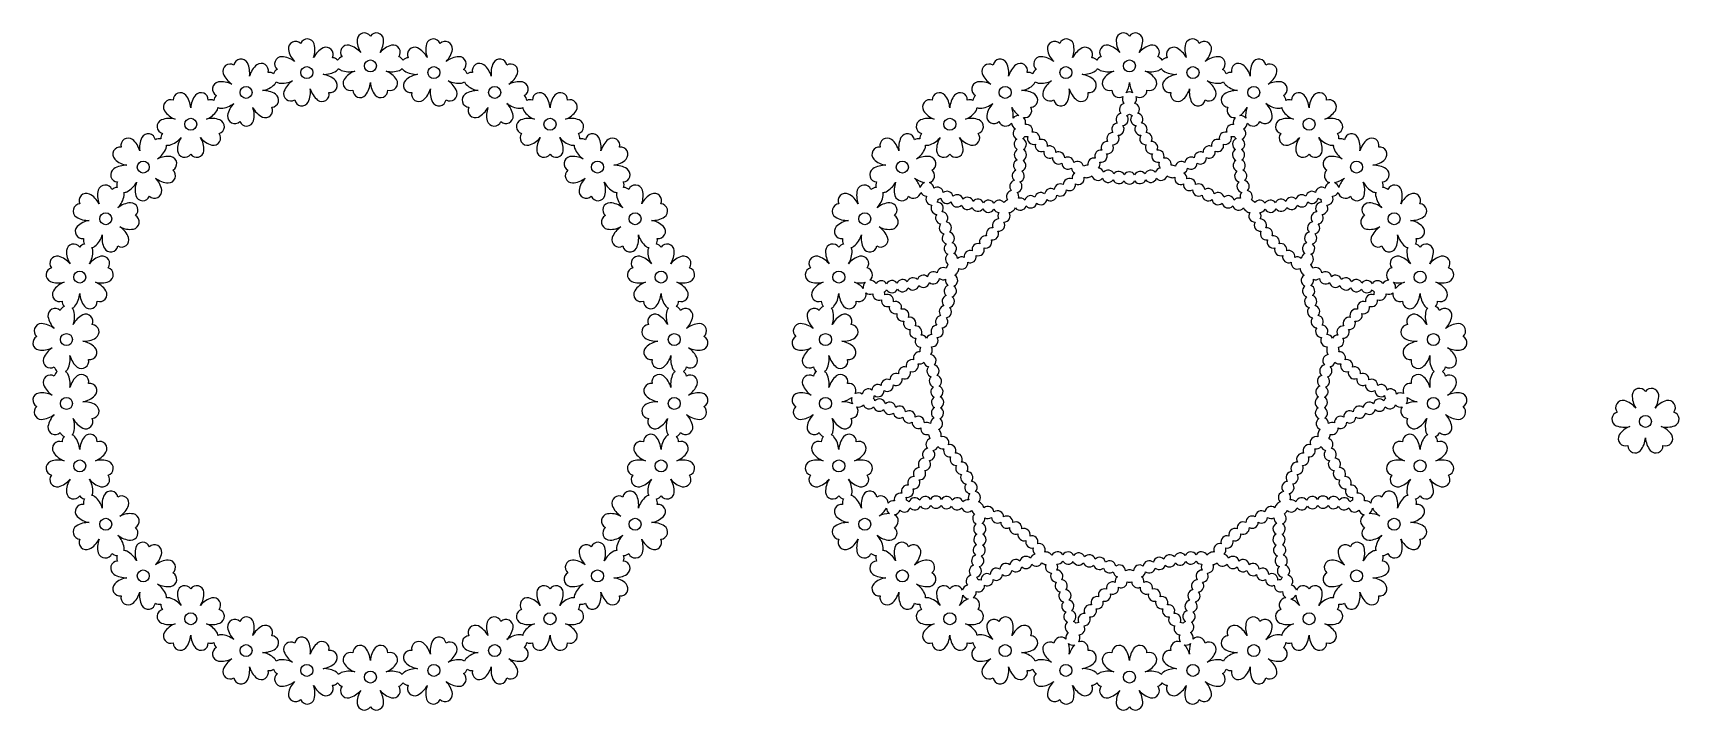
# Model space of a CAD drawing. Extents: x -1112 to -574, y -162 to 59.
import ezdxf

# ---------------------------------------------------------------- set-up
doc = ezdxf.new("R2010")
doc.units = 0
doc.layers.get('0').update_dxf_attribs({"linetype": 'CONTINUOUS'})

msp = doc.modelspace()

# ---------------------------------------------------------------- linework, layer by layer
for centre in [(-1001.5055, 47.957838), (-753.82039, 47.957838), (-1022.238551, 45.778707), (-980.772449, 45.778707), (-774.553441, 45.778707), (-733.087339, 45.778707), (-1042.065469, 39.336551), (-960.945531, 39.336551), (-794.380359, 39.336551), (-713.260421, 39.336551), (-1060.119721, 28.912924), (-942.891279, 28.912924), (-812.434611, 28.912924), (-695.206169, 28.912924), (-1075.61225, 14.963388), (-927.39875, 14.963388), (-827.92714, 14.963388), (-679.71364, 14.963388), (-1087.865959, -1.902396), (-915.145041, -1.902396), (-840.180849, -1.902396), (-667.459931, -1.902396), (-1096.345301, -20.947311), (-906.665699, -20.947311), (-848.660191, -20.947311), (-658.980589, -20.947311), (-1100.679689, -41.339003), (-902.331311, -41.339003), (-852.994579, -41.339003), (-654.646201, -41.339003), (-1100.679689, -62.186257), (-902.331311, -62.186257), (-852.994579, -62.186257), (-654.646201, -62.186257), (-585.449615, -68.030688), (-1096.345301, -82.57795), (-906.665699, -82.57795), (-848.660191, -82.57795), (-658.980589, -82.57795), (-1087.865959, -101.622864), (-915.145041, -101.622864), (-840.180849, -101.622864), (-667.459931, -101.622864), (-1075.61225, -118.488648), (-927.39875, -118.488648), (-827.92714, -118.488648), (-679.71364, -118.488648), (-1060.119721, -132.438184), (-942.891279, -132.438184), (-812.434611, -132.438184), (-695.206169, -132.438184), (-1042.065469, -142.861811), (-960.945531, -142.861811), (-794.380359, -142.861811), (-713.260421, -142.861811), (-1022.238551, -149.303967), (-1001.5055, -151.483099), (-980.772449, -149.303967), (-774.553441, -149.303967), (-753.82039, -151.483099), (-733.087339, -149.303967)]:
    msp.add_circle(centre, 1.962519)
for centre, radius, start, end in [((-1025.910218, 53.594433), 2.365777, 45.777075, 186.598907), ((-1022.063259, 54.41213), 2.365777, 17.401093, 158.222925), ((-1027.085692, 53.303113), 7.503151, 339.576833, 14.010604), ((-1013.403458, 47.21139), 7.503151, 117.989396, 152.423167), ((-1015.939961, 51.685861), 2.365777, 333.777075, 114.598907), ((-1008.894617, 52.426357), 2.365777, 77.401093, 218.222925), ((-1010.445397, 47.522295), 7.503151, 39.576833, 74.010604), ((-998.328693, 56.325595), 7.503151, 177.989396, 212.423167), ((-1003.471951, 56.366155), 2.365777, 33.777075, 174.598907), ((-999.539049, 56.366155), 2.365777, 5.401093, 146.222925), ((-992.565603, 47.522295), 7.503151, 105.989396, 140.423167), ((-1004.682307, 56.325595), 7.503151, 327.576833, 2.010604), ((-994.116383, 52.426357), 2.365777, 321.777075, 102.598907), ((-987.071039, 51.685861), 2.365777, 65.401093, 206.222925), ((-989.607542, 47.21139), 7.503151, 27.576833, 62.010604), ((-975.925308, 53.303113), 7.503151, 165.989396, 200.423167), ((-980.947741, 54.41213), 2.365777, 21.777075, 162.598907), ((-977.100782, 53.594433), 2.365777, 353.401093, 134.222925), ((-778.225107, 53.594433), 2.365777, 45.777075, 186.598907), ((-774.378149, 54.41213), 2.365777, 17.401093, 158.222925), ((-779.400582, 53.303113), 7.503151, 339.576833, 14.010604), ((-765.718348, 47.21139), 7.503151, 117.989396, 152.423167), ((-768.254851, 51.685861), 2.365777, 333.777075, 114.598907), ((-761.209507, 52.426357), 2.365777, 77.401093, 218.222925), ((-762.760287, 47.522295), 7.503151, 39.576833, 74.010604), ((-750.643583, 56.325595), 7.503151, 177.989396, 212.423167), ((-755.786841, 56.366155), 2.365777, 33.777075, 174.598907), ((-751.853939, 56.366155), 2.365777, 5.401093, 146.222925), ((-744.880493, 47.522295), 7.503151, 105.989396, 140.423167), ((-756.997197, 56.325595), 7.503151, 327.576833, 2.010604), ((-746.431272, 52.426357), 2.365777, 321.777075, 102.598907), ((-739.385929, 51.685861), 2.365777, 65.401093, 206.222925), ((-741.922432, 47.21139), 7.503151, 27.576833, 62.010604), ((-728.240198, 53.303113), 7.503151, 165.989396, 200.423167), ((-733.26263, 54.41213), 2.365777, 21.777075, 162.598907), ((-729.415672, 53.594433), 2.365777, 353.401093, 134.222925), ((-1047.281881, 46.218103), 2.365777, 57.777075, 198.598907), ((-1043.688997, 47.817758), 2.365777, 29.401093, 170.222925), ((-1048.371099, 45.688753), 7.503151, 351.576833, 26.010604), ((-1037.132684, 46.424171), 2.365777, 345.777075, 126.598907), ((-1030.395256, 48.613294), 2.365777, 89.401093, 230.222925), ((-1030.892535, 43.493972), 7.503151, 51.576833, 86.010604), ((-1020.87092, 54.624103), 7.503151, 189.989396, 224.423167), ((-1013.97351, 48.279869), 2.365777, 40.810004, 86.222925), ((-1010.109951, 48.685945), 2.365777, 105.777075, 151.189996), ((-992.901049, 48.685945), 2.365777, 28.810004, 74.222925), ((-989.03749, 48.279869), 2.365777, 93.777075, 139.189996), ((-972.118465, 43.493972), 7.503151, 93.989396, 128.423167), ((-982.14008, 54.624103), 7.503151, 315.576833, 350.010604), ((-972.615744, 48.613294), 2.365777, 309.777075, 90.598907), ((-965.878316, 46.424171), 2.365777, 53.401093, 194.222925), ((-954.639901, 45.688753), 7.503151, 153.989396, 188.423167), ((-959.322003, 47.817758), 2.365777, 9.777075, 150.598907), ((-955.729119, 46.218103), 2.365777, 341.401093, 122.222925), ((-799.596771, 46.218103), 2.365777, 57.777075, 198.598907), ((-796.003887, 47.817758), 2.365777, 29.401093, 170.222925), ((-800.685989, 45.688753), 7.503151, 351.576833, 26.010604), ((-789.447574, 46.424171), 2.365777, 345.777075, 126.598907), ((-782.710146, 48.613294), 2.365777, 89.401093, 230.222925), ((-783.207425, 43.493972), 7.503151, 51.576833, 86.010604), ((-773.18581, 54.624103), 7.503151, 189.989396, 224.423167), ((-766.2884, 48.279869), 2.365777, 40.810004, 86.222925), ((-762.424841, 48.685945), 2.365777, 105.777075, 151.189996), ((-745.215939, 48.685945), 2.365777, 28.810004, 74.222925), ((-741.35238, 48.279869), 2.365777, 93.777075, 139.189996), ((-724.433355, 43.493972), 7.503151, 93.989396, 128.423167), ((-734.45497, 54.624103), 7.503151, 315.576833, 350.010604), ((-724.930634, 48.613294), 2.365777, 309.777075, 90.598907), ((-718.193206, 46.424171), 2.365777, 53.401093, 194.222925), ((-706.954791, 45.688753), 7.503151, 153.989396, 188.423167), ((-711.636893, 47.817758), 2.365777, 9.777075, 150.598907), ((-708.044009, 46.218103), 2.365777, 341.401093, 122.222925), ((-1042.566785, 48.273001), 7.503151, 201.989396, 236.423167), ((-1033.721315, 42.574846), 7.503151, 129.989396, 164.423167), ((-1034.501059, 43.501455), 2.365777, 52.810004, 98.222925), ((-1030.806356, 44.701937), 2.365777, 117.777075, 163.189996), ((-1030.228402, 49.81278), 7.503151, 261.989396, 296.423167), ((-1022.739867, 36.842257), 7.503151, 123.576833, 158.010604), ((-1016.580265, 52.713781), 7.503151, 267.576833, 302.010604), ((-1018.145795, 37.818757), 7.503151, 45.989396, 80.423167), ((-1014.674142, 41.613803), 2.365777, 261.777075, 42.598907), ((-1013.97351, 48.279869), 2.365777, 305.401093, 331.189996), ((-1010.109951, 48.685945), 2.365777, 220.810004, 246.598907), ((-1008.482022, 53.56494), 7.503151, 249.989396, 284.423167), ((-1008.038676, 42.311218), 2.365777, 149.401093, 290.222925), ((-1003.853853, 39.320901), 7.503151, 111.576833, 146.010604), ((-994.528978, 53.56494), 7.503151, 255.576833, 290.010604), ((-999.157147, 39.320901), 7.503151, 33.989396, 68.423167), ((-994.972324, 42.311218), 2.365777, 249.777075, 30.598907), ((-992.901049, 48.685945), 2.365777, 293.401093, 319.189996), ((-989.03749, 48.279869), 2.365777, 208.810004, 234.598907), ((-988.336858, 41.613803), 2.365777, 137.401093, 278.222925), ((-986.430735, 52.713781), 7.503151, 237.989396, 272.423167), ((-984.865205, 37.818757), 7.503151, 99.576833, 134.010604), ((-980.271133, 36.842257), 7.503151, 21.989396, 56.423167), ((-972.782598, 49.81278), 7.503151, 243.576833, 278.010604), ((-972.204644, 44.701937), 2.365777, 16.810004, 62.222925), ((-968.509941, 43.501455), 2.365777, 81.777075, 127.189996), ((-969.289685, 42.574846), 7.503151, 15.576833, 50.010604), ((-960.444215, 48.273001), 7.503151, 303.576833, 338.010604), ((-794.881674, 48.273001), 7.503151, 201.989396, 236.423167), ((-786.036205, 42.574846), 7.503151, 129.989396, 164.423167), ((-786.815949, 43.501455), 2.365777, 52.810004, 98.222925), ((-783.121246, 44.701937), 2.365777, 117.777075, 163.189996), ((-782.543292, 49.81278), 7.503151, 261.989396, 296.423167), ((-775.054757, 36.842257), 7.503151, 123.576833, 158.010604), ((-768.895155, 52.713781), 7.503151, 267.576833, 302.010604), ((-770.460685, 37.818757), 7.503151, 45.989396, 80.423167), ((-766.989032, 41.613803), 2.365777, 261.777075, 42.598907), ((-766.2884, 48.279869), 2.365777, 305.401093, 331.189996), ((-762.424841, 48.685945), 2.365777, 220.810004, 246.598907), ((-760.796912, 53.56494), 7.503151, 249.989396, 284.423167), ((-760.353566, 42.311218), 2.365777, 149.401093, 290.222925), ((-756.168743, 39.320901), 7.503151, 111.576833, 146.010604), ((-746.843868, 53.56494), 7.503151, 255.576833, 290.010604), ((-751.472037, 39.320901), 7.503151, 33.989396, 68.423167), ((-747.287213, 42.311218), 2.365777, 249.777075, 30.598907), ((-745.215939, 48.685945), 2.365777, 293.401093, 319.189996), ((-741.35238, 48.279869), 2.365777, 208.810004, 234.598907), ((-740.651748, 41.613803), 2.365777, 137.401093, 278.222925), ((-738.745625, 52.713781), 7.503151, 237.989396, 272.423167), ((-737.180095, 37.818757), 7.503151, 99.576833, 134.010604), ((-725.097488, 49.81278), 7.503151, 243.576833, 278.010604), ((-732.586023, 36.842257), 7.503151, 21.989396, 56.423167), ((-724.519534, 44.701937), 2.365777, 16.810004, 62.222925), ((-720.824831, 43.501455), 2.365777, 81.777075, 127.189996), ((-721.604575, 42.574846), 7.503151, 15.576833, 50.010604), ((-712.759105, 48.273001), 7.503151, 303.576833, 338.010604), ((-1063.471113, 36.871245), 2.365777, 41.401093, 182.222925), ((-1067.608255, 33.815301), 7.503151, 3.576833, 38.010604), ((-1052.631186, 33.815301), 7.503151, 141.989396, 176.423167), ((-1056.768328, 36.871245), 2.365777, 357.777075, 138.598907), ((-1050.633273, 40.413321), 2.365777, 101.401093, 242.222925), ((-1050.222173, 36.501964), 2.365777, 129.777075, 175.189996), ((-1050.055319, 35.302478), 7.503151, 63.576833, 98.010604), ((-1037.972712, 47.296501), 7.503151, 279.576833, 314.010604), ((-1036.407182, 32.401477), 7.503151, 57.989396, 92.423167), ((-1033.800428, 36.835389), 2.365777, 273.777075, 54.598907), ((-1034.501059, 43.501455), 2.365777, 317.401093, 343.189996), ((-1030.806356, 44.701937), 2.365777, 232.810004, 258.598907), ((-1027.454964, 38.897155), 2.365777, 161.401093, 302.222925), ((-1028.544182, 39.426505), 7.503151, 333.989396, 8.423167), ((-1013.894397, 42.540412), 7.503151, 195.576833, 230.010604), ((-1017.305767, 38.691087), 2.365777, 233.401093, 14.222925), ((-1004.856892, 39.999517), 2.365777, 177.777075, 318.598907), ((-1008.994035, 43.055461), 7.503151, 321.989396, 356.423167), ((-994.016965, 43.055461), 7.503151, 183.576833, 218.010604), ((-998.154108, 39.999517), 2.365777, 221.401093, 2.222925), ((-985.705233, 38.691087), 2.365777, 165.777075, 306.598907), ((-989.116603, 42.540412), 7.503151, 309.989396, 344.423167), ((-974.466818, 39.426505), 7.503151, 171.576833, 206.010604), ((-975.556036, 38.897155), 2.365777, 237.777075, 18.598907), ((-972.204644, 44.701937), 2.365777, 281.401093, 307.189996), ((-969.210572, 36.835389), 2.365777, 125.401093, 266.222925), ((-968.509941, 43.501455), 2.365777, 196.810004, 222.598907), ((-966.603818, 32.401477), 7.503151, 87.576833, 122.010604), ((-965.038288, 47.296501), 7.503151, 225.989396, 260.423167), ((-952.955681, 35.302478), 7.503151, 81.989396, 116.423167), ((-952.377727, 40.413321), 2.365777, 297.777075, 78.598907), ((-952.788827, 36.501964), 2.365777, 4.810004, 50.222925), ((-946.242672, 36.871245), 2.365777, 41.401093, 182.222925), ((-950.379814, 33.815301), 7.503151, 3.576833, 38.010604), ((-935.402745, 33.815301), 7.503151, 141.989396, 176.423167), ((-939.539887, 36.871245), 2.365777, 357.777075, 138.598907), ((-815.786003, 36.871245), 2.365777, 41.401093, 182.222925), ((-819.923145, 33.815301), 7.503151, 3.576833, 38.010604), ((-804.946076, 33.815301), 7.503151, 141.989396, 176.423167), ((-809.083218, 36.871245), 2.365777, 357.777075, 138.598907), ((-802.948163, 40.413321), 2.365777, 101.401093, 242.222925), ((-802.537063, 36.501964), 2.365777, 129.777075, 175.189996), ((-802.370209, 35.302478), 7.503151, 63.576833, 98.010604), ((-790.287602, 47.296501), 7.503151, 279.576833, 314.010604), ((-788.722072, 32.401477), 7.503151, 57.989396, 92.423167), ((-786.115318, 36.835389), 2.365777, 273.777075, 54.598907), ((-786.815949, 43.501455), 2.365777, 317.401093, 343.189996), ((-783.121246, 44.701937), 2.365777, 232.810004, 258.598907), ((-779.769854, 38.897155), 2.365777, 161.401093, 302.222925), ((-780.859072, 39.426505), 7.503151, 333.989396, 8.423167), ((-766.209287, 42.540412), 7.503151, 195.576833, 230.010604), ((-769.620657, 38.691087), 2.365777, 233.401093, 14.222925), ((-757.171782, 39.999517), 2.365777, 177.777075, 300.228349), ((-753.82039, 37.158854), 2.302526, 159.759891, 218.697261), ((-761.308925, 43.055461), 7.503151, 329.171346, 356.423167), ((-753.82039, 37.158854), 2.302526, 62.993675, 117.006325), ((-746.331855, 43.055461), 7.503151, 183.576833, 210.828654), ((-753.82039, 37.158854), 2.302526, 321.302739, 20.240109), ((-750.468998, 39.999517), 2.365777, 239.771651, 2.222925), ((-738.020123, 38.691087), 2.365777, 165.777075, 306.598907), ((-741.431492, 42.540412), 7.503151, 309.989396, 344.423167), ((-726.781708, 39.426505), 7.503151, 171.576833, 206.010604), ((-727.870926, 38.897155), 2.365777, 237.777075, 18.598907), ((-724.519534, 44.701937), 2.365777, 281.401093, 307.189996), ((-721.525462, 36.835389), 2.365777, 125.401093, 266.222925), ((-720.824831, 43.501455), 2.365777, 196.810004, 222.598907), ((-718.918708, 32.401477), 7.503151, 87.576833, 122.010604), ((-717.353178, 47.296501), 7.503151, 225.989396, 260.423167), ((-705.270571, 35.302478), 7.503151, 81.989396, 116.423167), ((-704.692616, 40.413321), 2.365777, 297.777075, 78.598907), ((-705.103717, 36.501964), 2.365777, 4.810004, 50.222925), ((-698.557562, 36.871245), 2.365777, 41.401093, 182.222925), ((-702.694704, 33.815301), 7.503151, 3.576833, 38.010604), ((-687.717634, 33.815301), 7.503151, 141.989396, 176.423167), ((-691.854777, 36.871245), 2.365777, 357.777075, 138.598907), ((-1066.652897, 34.559544), 2.365777, 69.777075, 210.598907), ((-1062.468074, 37.549861), 7.503151, 213.989396, 248.423167), ((-1057.771367, 37.549861), 7.503151, 291.576833, 326.010604), ((-1053.586544, 34.559544), 2.365777, 64.810004, 110.222925), ((-1053.586544, 34.559544), 2.365777, 329.401093, 355.189996), ((-1050.222173, 36.501964), 2.365777, 244.810004, 270.598907), ((-1050.719453, 41.621286), 7.503151, 273.989396, 308.423167), ((-1040.697837, 30.491155), 7.503151, 135.576833, 170.010604), ((-1046.912609, 31.812145), 7.503151, 345.989396, 20.423167), ((-1033.230375, 37.903868), 7.503151, 207.576833, 242.010604), ((-1035.766878, 33.429397), 2.365777, 245.401093, 26.222925), ((-1023.862079, 37.2975), 2.365777, 189.777075, 330.598907), ((-979.148921, 37.2975), 2.365777, 209.401093, 350.222925), ((-967.244122, 33.429397), 2.365777, 153.777075, 294.598907), ((-969.780625, 37.903868), 7.503151, 297.989396, 332.423167), ((-956.098391, 31.812145), 7.503151, 159.576833, 194.010604), ((-962.313163, 30.491155), 7.503151, 9.989396, 44.423167), ((-952.291547, 41.621286), 7.503151, 231.576833, 266.010604), ((-952.788827, 36.501964), 2.365777, 269.401093, 295.189996), ((-949.424456, 34.559544), 2.365777, 184.810004, 210.598907), ((-945.239633, 37.549861), 7.503151, 213.989396, 248.423167), ((-949.424456, 34.559544), 2.365777, 69.777075, 115.189996), ((-940.542926, 37.549861), 7.503151, 291.576833, 326.010604), ((-936.358103, 34.559544), 2.365777, 329.401093, 110.222925), ((-818.967787, 34.559544), 2.365777, 69.777075, 210.598907), ((-814.782964, 37.549861), 7.503151, 213.989396, 248.423167), ((-810.086257, 37.549861), 7.503151, 291.576833, 326.010604), ((-805.901434, 34.559544), 2.365777, 64.810004, 110.222925), ((-805.901434, 34.559544), 2.365777, 329.401093, 355.189996), ((-802.537063, 36.501964), 2.365777, 244.810004, 270.598907), ((-803.034343, 41.621286), 7.503151, 273.989396, 308.423167), ((-793.012727, 30.491155), 7.503151, 135.576833, 170.010604), ((-785.545265, 37.903868), 7.503151, 207.576833, 234.828654), ((-799.227499, 31.812145), 7.503151, 353.171346, 20.423167), ((-788.081768, 33.429397), 2.365777, 263.771651, 26.222925), ((-776.176969, 37.2975), 2.365777, 189.777075, 330.598907), ((-756.200847, 30.502032), 2, 100.964026, 217.035974), ((-755.084154, 33.791706), 2, 105.464026, 221.535974), ((-755.084154, 33.791706), 2, 280.964026, 309.189095), ((-752.556626, 33.791706), 2, 230.810905, 259.035974), ((-752.556626, 33.791706), 2, 318.464026, 74.535974), ((-751.439933, 30.502032), 2, 322.964026, 79.035974), ((-731.46381, 37.2975), 2.365777, 209.401093, 350.222925), ((-719.559012, 33.429397), 2.365777, 153.777075, 276.228349), ((-722.095515, 37.903868), 7.503151, 305.171346, 332.423167), ((-708.413281, 31.812145), 7.503151, 159.576833, 186.828654), ((-714.628053, 30.491155), 7.503151, 9.989396, 44.423167), ((-704.606437, 41.621286), 7.503151, 231.576833, 266.010604), ((-705.103717, 36.501964), 2.365777, 269.401093, 295.189996), ((-701.739346, 34.559544), 2.365777, 184.810004, 210.598907), ((-697.554523, 37.549861), 7.503151, 213.989396, 248.423167), ((-701.739346, 34.559544), 2.365777, 69.777075, 115.189996), ((-692.857816, 37.549861), 7.503151, 291.576833, 326.010604), ((-688.672993, 34.559544), 2.365777, 329.401093, 110.222925), ((-1068.724172, 28.184817), 2.365777, 113.401093, 254.222925), ((-1067.096243, 23.305822), 7.503151, 75.576833, 110.010604), ((-1053.143198, 23.305822), 7.503151, 69.989396, 104.423167), ((-1051.51527, 28.184817), 2.365777, 285.777075, 66.598907), ((-1045.737135, 31.520825), 2.365777, 173.401093, 314.222925), ((-1041.890177, 30.703128), 2.365777, 201.777075, 342.598907), ((-961.120823, 30.703128), 2.365777, 197.401093, 338.222925), ((-957.273865, 31.520825), 2.365777, 225.777075, 6.598907), ((-951.49573, 28.184817), 2.365777, 113.401093, 254.222925), ((-949.867802, 23.305822), 7.503151, 75.576833, 110.010604), ((-935.914757, 23.305822), 7.503151, 69.989396, 104.423167), ((-934.286828, 28.184817), 2.365777, 285.777075, 66.598907), ((-821.039062, 28.184817), 2.365777, 113.401093, 254.222925), ((-819.411133, 23.305822), 7.503151, 75.576833, 110.010604), ((-805.458088, 23.305822), 7.503151, 69.989396, 104.423167), ((-803.83016, 28.184817), 2.365777, 285.777075, 66.598907), ((-798.052025, 31.520825), 2.365777, 173.401093, 314.222925), ((-794.205067, 30.703128), 2.365777, 201.777075, 324.228349), ((-789.988016, 29.471187), 2.302526, 183.759891, 242.697261), ((-789.988016, 29.471187), 2.302526, 86.993675, 141.006325), ((-789.772979, 25.881126), 2, 129.464026, 245.535974), ((-789.988016, 29.471187), 2.302526, 345.302739, 44.240109), ((-787.463968, 26.909164), 2, 342.464026, 98.535974), ((-757.572204, 27.310114), 2, 96.464026, 212.535974), ((-757.572204, 27.310114), 2, 271.964026, 37.035974), ((-756.200847, 30.502032), 2, 276.464026, 41.535974), ((-751.439933, 30.502032), 2, 138.464026, 263.535974), ((-750.068576, 27.310114), 2, 142.964026, 268.035974), ((-750.068576, 27.310114), 2, 327.464026, 83.535974), ((-720.176812, 26.909164), 2, 81.464026, 197.535974), ((-717.652764, 29.471187), 2.302526, 135.759891, 194.697261), ((-717.652764, 29.471187), 2.302526, 38.993675, 93.006325), ((-717.867801, 25.881126), 2, 294.464026, 50.535974), ((-717.652764, 29.471187), 2.302526, 297.302739, 356.240109), ((-713.435713, 30.703128), 2.365777, 215.771651, 338.222925), ((-709.588755, 31.520825), 2.365777, 225.777075, 6.598907), ((-703.81062, 28.184817), 2.365777, 113.401093, 254.222925), ((-702.182692, 23.305822), 7.503151, 75.576833, 110.010604), ((-688.229647, 23.305822), 7.503151, 69.989396, 104.423167), ((-686.601718, 28.184817), 2.365777, 285.777075, 66.598907), ((-1083.176659, 19.128292), 2.365777, 81.777075, 222.598907), ((-1080.545035, 22.051007), 2.365777, 53.401093, 194.222925), ((-1083.956404, 18.201682), 7.503151, 15.576833, 50.010604), ((-1069.30662, 21.31559), 7.503151, 153.989396, 188.423167), ((-1073.988722, 23.444594), 2.365777, 9.777075, 150.598907), ((-1070.395838, 21.844939), 2.365777, 76.810004, 122.222925), ((-1067.508838, 24.444405), 2.365777, 141.777075, 187.189996), ((-1070.395838, 21.844939), 2.365777, 341.401093, 7.189996), ((-1067.508838, 24.444405), 2.365777, 256.810004, 282.598907), ((-1069.059618, 29.348467), 7.503151, 285.989396, 320.423167), ((-1056.942914, 20.545167), 7.503151, 147.576833, 182.010604), ((-1051.179824, 29.348467), 7.503151, 219.576833, 254.010604), ((-1063.296528, 20.545167), 7.503151, 357.989396, 32.423167), ((-1052.730603, 24.444405), 2.365777, 257.401093, 38.222925), ((-950.280397, 24.444405), 2.365777, 141.777075, 282.598907), ((-951.831176, 29.348467), 7.503151, 285.989396, 320.423167), ((-939.714472, 20.545167), 7.503151, 147.576833, 182.010604), ((-933.951382, 29.348467), 7.503151, 219.576833, 254.010604), ((-946.068086, 20.545167), 7.503151, 357.989396, 32.423167), ((-935.502162, 24.444405), 2.365777, 257.401093, 283.189996), ((-932.615162, 21.844939), 2.365777, 172.810004, 198.598907), ((-935.502162, 24.444405), 2.365777, 352.810004, 38.222925), ((-932.615162, 21.844939), 2.365777, 57.777075, 103.189996), ((-929.022278, 23.444594), 2.365777, 29.401093, 170.222925), ((-933.70438, 21.31559), 7.503151, 351.576833, 26.010604), ((-919.054596, 18.201682), 7.503151, 129.989396, 164.423167), ((-922.465965, 22.051007), 2.365777, 345.777075, 126.598907), ((-919.834341, 19.128292), 2.365777, 317.401093, 98.222925), ((-835.491549, 19.128292), 2.365777, 81.777075, 222.598907), ((-832.859925, 22.051007), 2.365777, 53.401093, 194.222925), ((-836.271294, 18.201682), 7.503151, 15.576833, 50.010604), ((-821.621509, 21.31559), 7.503151, 153.989396, 188.423167), ((-826.303612, 23.444594), 2.365777, 9.777075, 150.598907), ((-822.710728, 21.844939), 2.365777, 76.810004, 122.222925), ((-819.823728, 24.444405), 2.365777, 141.777075, 187.189996), ((-822.710728, 21.844939), 2.365777, 341.401093, 7.189996), ((-819.823728, 24.444405), 2.365777, 256.810004, 282.598907), ((-821.374508, 29.348467), 7.503151, 285.989396, 320.423167), ((-809.257804, 20.545167), 7.503151, 147.576833, 182.010604), ((-803.494714, 29.348467), 7.503151, 219.576833, 254.010604), ((-815.611417, 20.545167), 7.503151, 357.989396, 32.423167), ((-805.045493, 24.444405), 2.365777, 257.401093, 38.222925), ((-789.455098, 22.421659), 2, 124.964026, 241.035974), ((-789.772979, 25.881126), 2, 304.964026, 333.189095), ((-789.455098, 22.421659), 2, 300.464026, 65.535974), ((-787.463968, 26.909164), 2, 254.810905, 283.035974), ((-785.105786, 24.358097), 2, 162.464026, 287.535974), ((-785.105786, 24.358097), 2, 346.964026, 103.035974), ((-782.55472, 21.999916), 2, 166.964026, 292.035974), ((-782.55472, 21.999916), 2, 351.464026, 107.535974), ((-779.826497, 19.849158), 2, 355.964026, 112.035974), ((-761.043566, 21.297538), 2, 87.464026, 203.535974), ((-761.043566, 21.297538), 2, 262.964026, 28.035974), ((-759.189767, 24.235631), 2, 91.964026, 208.035974), ((-759.189767, 24.235631), 2, 267.464026, 32.535974), ((-748.451012, 24.235631), 2, 147.464026, 272.535974), ((-746.597214, 21.297538), 2, 151.964026, 277.035974), ((-748.451012, 24.235631), 2, 331.964026, 88.035974), ((-746.597214, 21.297538), 2, 336.464026, 92.535974), ((-727.814283, 19.849158), 2, 67.964026, 184.035974), ((-725.08606, 21.999916), 2, 72.464026, 188.535974), ((-725.08606, 21.999916), 2, 247.964026, 13.035974), ((-722.534994, 24.358097), 2, 76.964026, 193.035974), ((-722.534994, 24.358097), 2, 252.464026, 17.535974), ((-720.176812, 26.909164), 2, 256.964026, 285.189095), ((-718.185681, 22.421659), 2, 114.464026, 239.535974), ((-717.867801, 25.881126), 2, 206.810905, 235.035974), ((-718.185681, 22.421659), 2, 298.964026, 55.035974), ((-702.595287, 24.444405), 2.365777, 141.777075, 282.598907), ((-704.146066, 29.348467), 7.503151, 285.989396, 320.423167), ((-692.029362, 20.545167), 7.503151, 147.576833, 182.010604), ((-686.266272, 29.348467), 7.503151, 219.576833, 254.010604), ((-698.382976, 20.545167), 7.503151, 357.989396, 32.423167), ((-687.817052, 24.444405), 2.365777, 257.401093, 283.189996), ((-684.930052, 21.844939), 2.365777, 172.810004, 198.598907), ((-687.817052, 24.444405), 2.365777, 352.810004, 38.222925), ((-684.930052, 21.844939), 2.365777, 57.777075, 103.189996), ((-681.337168, 23.444594), 2.365777, 29.401093, 170.222925), ((-686.01927, 21.31559), 7.503151, 351.576833, 26.010604), ((-671.369486, 18.201682), 7.503151, 129.989396, 164.423167), ((-674.780855, 22.051007), 2.365777, 345.777075, 126.598907), ((-672.149231, 19.128292), 2.365777, 317.401093, 98.222925), ((-1079.705007, 22.923337), 7.503151, 225.989396, 260.423167), ((-1067.6224, 10.929315), 7.503151, 81.989396, 116.423167), ((-1075.110934, 23.899837), 7.503151, 303.576833, 338.010604), ((-1067.044445, 16.040157), 2.365777, 297.777075, 78.598907), ((-1062.086171, 20.504607), 2.365777, 185.401093, 326.222925), ((-1058.15327, 20.504607), 2.365777, 213.777075, 354.598907), ((-944.85773, 20.504607), 2.365777, 185.401093, 326.222925), ((-940.924829, 20.504607), 2.365777, 213.777075, 354.598907), ((-935.966555, 16.040157), 2.365777, 101.401093, 242.222925), ((-935.3886, 10.929315), 7.503151, 63.576833, 98.010604), ((-927.900066, 23.899837), 7.503151, 201.989396, 236.423167), ((-923.305993, 22.923337), 7.503151, 279.576833, 314.010604), ((-832.019897, 22.923337), 7.503151, 225.989396, 260.423167), ((-819.93729, 10.929315), 7.503151, 81.989396, 116.423167), ((-827.425824, 23.899837), 7.503151, 303.576833, 338.010604), ((-819.359335, 16.040157), 2.365777, 297.777075, 78.598907), ((-814.401061, 20.504607), 2.365777, 185.401093, 326.222925), ((-810.46816, 20.504607), 2.365777, 213.777075, 354.598907), ((-789.636838, 15.481313), 2, 115.964026, 232.035974), ((-789.409625, 18.947916), 2, 120.464026, 236.535974), ((-789.636838, 15.481313), 2, 291.464026, 56.535974), ((-789.409625, 18.947916), 2, 295.964026, 61.035974), ((-779.826497, 19.849158), 2, 171.464026, 296.535974), ((-776.937938, 17.919085), 2, 175.964026, 301.035974), ((-776.937938, 17.919085), 2, 0.464026, 116.535974), ((-773.906851, 16.221595), 2, 180.464026, 305.535974), ((-773.906851, 16.221595), 2, 4.964026, 121.035974), ((-770.751924, 14.767154), 2, 14.204304, 125.535974), ((-765.412764, 15.902027), 2, 78.464026, 189.795696), ((-763.12217, 18.513949), 2, 82.964026, 199.035974), ((-765.412764, 15.902027), 2, 319.568314, 19.035974), ((-763.12217, 18.513949), 2, 258.464026, 23.535974), ((-744.51861, 18.513949), 2, 156.464026, 281.535974), ((-744.51861, 18.513949), 2, 340.964026, 97.035974), ((-742.228016, 15.902027), 2, 160.964026, 220.431686), ((-742.228016, 15.902027), 2, 350.204304, 101.535974), ((-736.888855, 14.767154), 2, 54.464026, 165.795696), ((-733.733929, 16.221595), 2, 58.964026, 175.035974), ((-733.733929, 16.221595), 2, 234.464026, 359.535974), ((-730.702842, 17.919085), 2, 63.464026, 179.535974), ((-730.702842, 17.919085), 2, 238.964026, 4.035974), ((-727.814283, 19.849158), 2, 243.464026, 8.535974), ((-718.231155, 18.947916), 2, 118.964026, 244.035974), ((-718.003942, 15.481313), 2, 123.464026, 248.535974), ((-718.231155, 18.947916), 2, 303.464026, 59.535974), ((-718.003942, 15.481313), 2, 307.964026, 64.035974), ((-697.17262, 20.504607), 2.365777, 185.401093, 326.222925), ((-693.239718, 20.504607), 2.365777, 213.777075, 354.598907), ((-688.281445, 16.040157), 2.365777, 101.401093, 242.222925), ((-687.70349, 10.929315), 7.503151, 63.576833, 98.010604), ((-680.214956, 23.899837), 7.503151, 201.989396, 236.423167), ((-675.620883, 22.923337), 7.503151, 279.576833, 314.010604), ((-1083.877291, 12.462226), 2.365777, 125.401093, 266.222925), ((-1081.270537, 8.028314), 7.503151, 87.576833, 122.010604), ((-1076.979882, 6.117991), 7.503151, 9.989396, 44.423167), ((-1066.958266, 17.248123), 7.503151, 231.576833, 266.010604), ((-1067.455545, 12.128801), 2.365777, 269.401093, 50.222925), ((-935.555455, 12.128801), 2.365777, 129.777075, 270.598907), ((-936.052734, 17.248123), 7.503151, 273.989396, 308.423167), ((-926.031118, 6.117991), 7.503151, 135.576833, 170.010604), ((-921.740463, 8.028314), 7.503151, 57.989396, 92.423167), ((-919.133709, 12.462226), 2.365777, 273.777075, 54.598907), ((-836.192181, 12.462226), 2.365777, 125.401093, 266.222925), ((-833.585427, 8.028314), 7.503151, 87.576833, 122.010604), ((-819.273156, 17.248123), 7.503151, 231.576833, 258.828654), ((-829.294772, 6.117991), 7.503151, 17.171346, 44.423167), ((-819.770435, 12.128801), 2.365777, 287.771651, 50.222925), ((-790.135337, 12.043224), 2, 111.464026, 227.535974), ((-790.135337, 12.043224), 2, 286.964026, 52.035974), ((-773.40926, 9.251411), 2, 64.964026, 181.035974), ((-770.751924, 14.767154), 2, 184.964026, 244.431686), ((-770.572214, 11.256437), 2, 121.429026, 185.535974), ((-770.572214, 11.256437), 2, 244.964026, 10.035974), ((-767.901227, 13.477875), 2, 96.005301, 117.124276), ((-767.901227, 13.477875), 2, 249.464026, 287.994699), ((-767.492609, 13.564729), 2, 86.875724, 107.994699), ((-767.492609, 13.564729), 2, 276.005301, 314.535974), ((-764.149001, 12.621734), 2, 193.964026, 319.035974), ((-764.149001, 12.621734), 2, 18.464026, 82.570974), ((-760.741713, 11.943982), 2, 198.464026, 323.535974), ((-760.741713, 11.943982), 2, 22.964026, 139.035974), ((-757.291752, 11.535652), 2, 202.964026, 328.035974), ((-757.291752, 11.535652), 2, 27.464026, 143.535974), ((-753.82039, 11.399262), 2, 31.964026, 148.035974), ((-750.349028, 11.535652), 2, 36.464026, 152.535974), ((-750.349028, 11.535652), 2, 211.964026, 337.035974), ((-746.899067, 11.943982), 2, 40.964026, 157.035974), ((-746.899067, 11.943982), 2, 216.464026, 341.535974), ((-743.491779, 12.621734), 2, 97.429026, 161.535974), ((-743.491779, 12.621734), 2, 220.964026, 346.035974), ((-740.14817, 13.564729), 2, 225.464026, 263.994699), ((-739.739553, 13.477875), 2, 252.005301, 290.535974), ((-740.14817, 13.564729), 2, 72.005301, 93.124276), ((-739.739553, 13.477875), 2, 62.875724, 83.994699), ((-737.068565, 11.256437), 2, 169.964026, 295.035974), ((-736.888855, 14.767154), 2, 295.568314, 355.035974), ((-737.068565, 11.256437), 2, 354.464026, 58.570974), ((-734.231519, 9.251411), 2, 358.964026, 115.035974), ((-717.505443, 12.043224), 2, 127.964026, 253.035974), ((-717.505443, 12.043224), 2, 312.464026, 68.535974), ((-687.870344, 12.128801), 2.365777, 129.777075, 252.228349), ((-688.367624, 17.248123), 7.503151, 281.171346, 308.423167), ((-678.346008, 6.117991), 7.503151, 135.576833, 162.828654), ((-674.055353, 8.028314), 7.503151, 57.989396, 92.423167), ((-671.448599, 12.462226), 2.365777, 273.777075, 54.598907), ((-1094.164549, 4.004759), 2.365777, 65.401093, 206.222925), ((-1096.701052, -0.469713), 7.503151, 27.576833, 62.010604), ((-1083.018819, 5.62201), 7.503151, 165.989396, 200.423167), ((-1088.041251, 6.731027), 2.365777, 21.777075, 162.598907), ((-1084.194293, 5.913331), 2.365777, 88.810004, 134.222925), ((-1081.91084, 9.056233), 2.365777, 153.777075, 199.189996), ((-1089.23359, 6.943001), 7.503151, 315.576833, 350.010604), ((-1084.194293, 5.913331), 2.365777, 353.401093, 19.189996), ((-1081.91084, 9.056233), 2.365777, 268.810004, 294.598907), ((-1084.447343, 13.530704), 7.503151, 297.989396, 332.423167), ((-1070.76511, 7.438982), 7.503151, 159.576833, 194.010604), ((-1075.787542, 6.329965), 2.365777, 197.401093, 338.222925), ((-1071.940584, 7.147661), 2.365777, 225.777075, 6.598907), ((-931.070416, 7.147661), 2.365777, 173.401093, 314.222925), ((-927.223458, 6.329965), 2.365777, 201.777075, 342.598907), ((-918.563657, 13.530704), 7.503151, 207.576833, 242.010604), ((-932.24589, 7.438982), 7.503151, 345.989396, 20.423167), ((-921.10016, 9.056233), 2.365777, 245.401093, 271.189996), ((-918.816707, 5.913331), 2.365777, 160.810004, 186.598907), ((-913.77741, 6.943001), 7.503151, 189.989396, 224.423167), ((-921.10016, 9.056233), 2.365777, 340.810004, 26.222925), ((-918.816707, 5.913331), 2.365777, 45.777075, 91.189996), ((-914.969749, 6.731027), 2.365777, 17.401093, 158.222925), ((-906.309948, -0.469713), 7.503151, 117.989396, 152.423167), ((-919.992181, 5.62201), 7.503151, 339.576833, 14.010604), ((-908.846451, 4.004759), 2.365777, 333.777075, 114.598907), ((-846.479439, 4.004759), 2.365777, 65.401093, 206.222925), ((-849.015942, -0.469713), 7.503151, 27.576833, 62.010604), ((-835.333709, 5.62201), 7.503151, 165.989396, 200.423167), ((-840.356141, 6.731027), 2.365777, 21.777075, 162.598907), ((-836.509183, 5.913331), 2.365777, 88.810004, 134.222925), ((-834.22573, 9.056233), 2.365777, 153.777075, 199.189996), ((-841.54848, 6.943001), 7.503151, 315.576833, 350.010604), ((-836.509183, 5.913331), 2.365777, 353.401093, 19.189996), ((-834.22573, 9.056233), 2.365777, 268.810004, 294.598907), ((-836.762233, 13.530704), 7.503151, 297.989396, 332.423167), ((-823.08, 7.438982), 7.503151, 159.576833, 194.010604), ((-828.102432, 6.329965), 2.365777, 197.401093, 338.222925), ((-824.255474, 7.147661), 2.365777, 225.777075, 348.228349), ((-819.90193, 7.737456), 2.302526, 110.993675, 165.006325), ((-819.90193, 7.737456), 2.302526, 207.759891, 266.697261), ((-818.245275, 4.545235), 2, 153.464026, 269.535974), ((-819.90193, 7.737456), 2.302526, 9.302739, 68.240109), ((-816.554029, 6.423554), 2, 6.464026, 122.535974), ((-813.362111, 5.052198), 2, 10.964026, 127.035974), ((-810.072437, 3.935504), 2, 15.464026, 131.535974), ((-791.932246, 5.337067), 2, 102.464026, 213.795696), ((-790.902049, 8.654845), 2, 106.964026, 223.035974), ((-790.902049, 8.654845), 2, 282.464026, 47.535974), ((-791.932246, 5.337067), 2, 343.568314, 43.035974), ((-786.055146, 3.6211), 2, 46.964026, 163.035974), ((-782.737368, 4.651298), 2, 51.464026, 167.535974), ((-779.510646, 5.938629), 2, 55.964026, 172.035974), ((-779.510646, 5.938629), 2, 231.464026, 356.535974), ((-776.394873, 7.475158), 2, 60.464026, 176.535974), ((-776.394873, 7.475158), 2, 235.964026, 1.035974), ((-773.40926, 9.251411), 2, 240.464026, 5.535974), ((-753.82039, 11.399262), 2, 207.464026, 332.535974), ((-734.231519, 9.251411), 2, 174.464026, 299.535974), ((-731.245906, 7.475158), 2, 178.964026, 304.035974), ((-731.245906, 7.475158), 2, 3.464026, 119.535974), ((-728.130134, 5.938629), 2, 183.464026, 308.535974), ((-728.130134, 5.938629), 2, 7.964026, 124.035974), ((-724.903412, 4.651298), 2, 12.464026, 128.535974), ((-721.585633, 3.6211), 2, 16.964026, 133.035974), ((-716.738731, 8.654845), 2, 132.464026, 257.535974), ((-715.708533, 5.337067), 2, 136.964026, 196.431686), ((-716.738731, 8.654845), 2, 316.964026, 73.035974), ((-715.708533, 5.337067), 2, 326.204304, 77.535974), ((-697.568343, 3.935504), 2, 48.464026, 164.535974), ((-694.278669, 5.052198), 2, 52.964026, 169.035974), ((-691.086751, 6.423554), 2, 57.464026, 173.535974), ((-687.73885, 7.737456), 2.302526, 111.759891, 170.697261), ((-689.395505, 4.545235), 2, 270.464026, 26.535974), ((-687.73885, 7.737456), 2.302526, 273.302739, 332.240109), ((-687.73885, 7.737456), 2.302526, 14.993675, 69.006325), ((-683.385306, 7.147661), 2.365777, 191.771651, 314.222925), ((-679.538348, 6.329965), 2.365777, 201.777075, 342.598907), ((-684.56078, 7.438982), 7.503151, 345.989396, 20.423167), ((-670.878546, 13.530704), 7.503151, 207.576833, 242.010604), ((-673.415049, 9.056233), 2.365777, 245.401093, 271.189996), ((-671.131597, 5.913331), 2.365777, 160.810004, 186.598907), ((-666.092299, 6.943001), 7.503151, 189.989396, 224.423167), ((-673.415049, 9.056233), 2.365777, 340.810004, 26.222925), ((-671.131597, 5.913331), 2.365777, 45.777075, 91.189996), ((-667.284639, 6.731027), 2.365777, 17.401093, 158.222925), ((-658.624838, -0.469713), 7.503151, 117.989396, 152.423167), ((-672.307071, 5.62201), 7.503151, 339.576833, 14.010604), ((-661.161341, 4.004759), 2.365777, 333.777075, 114.598907), ((-1096.131, 0.598766), 2.365777, 93.777075, 234.598907), ((-1079.211975, -4.187131), 7.503151, 93.989396, 128.423167), ((-1079.709254, 0.932191), 2.365777, 309.777075, 90.598907), ((-923.301746, 0.932191), 2.365777, 89.401093, 230.222925), ((-923.799025, -4.187131), 7.503151, 51.576833, 86.010604), ((-906.88, 0.598766), 2.365777, 305.401093, 86.222925), ((-848.44589, 0.598766), 2.365777, 93.777075, 234.598907), ((-831.526865, -4.187131), 7.503151, 93.989396, 128.423167), ((-832.024144, 0.932191), 2.365777, 309.777075, 90.598907), ((-816.547785, 1.514148), 2, 148.964026, 265.035974), ((-816.547785, 1.514148), 2, 324.464026, 89.535974), ((-818.245275, 4.545235), 2, 328.964026, 357.189095), ((-816.554029, 6.423554), 2, 278.810905, 307.035974), ((-813.362111, 5.052198), 2, 186.464026, 311.535974), ((-815.093344, -1.640778), 2, 319.964026, 85.035974), ((-810.072437, 3.935504), 2, 190.964026, 316.035974), ((-806.705289, 3.080357), 2, 195.464026, 320.535974), ((-806.705289, 3.080357), 2, 19.964026, 136.035974), ((-803.281427, 2.49203), 2, 199.964026, 325.035974), ((-803.281427, 2.49203), 2, 24.464026, 140.535974), ((-799.82196, 2.17415), 2, 204.464026, 329.535974), ((-799.82196, 2.17415), 2, 28.964026, 145.035974), ((-796.348217, 2.128676), 2, 208.964026, 268.431686), ((-796.348217, 2.128676), 2, 38.204304, 149.535974), ((-794.756107, -1.005428), 2, 145.429026, 209.535974), ((-794.756107, -1.005428), 2, 268.964026, 34.035974), ((-793.219578, 2.110344), 2, 120.005301, 141.124276), ((-792.881615, 2.355889), 2, 110.875724, 131.994699), ((-793.219578, 2.110344), 2, 273.464026, 311.994699), ((-792.881615, 2.355889), 2, 300.005301, 338.535974), ((-789.443525, 2.854388), 2, 217.964026, 343.035974), ((-789.443525, 2.854388), 2, 42.464026, 106.570974), ((-786.055146, 3.6211), 2, 222.464026, 347.535974), ((-782.737368, 4.651298), 2, 226.964026, 352.035974), ((-724.903412, 4.651298), 2, 187.964026, 313.035974), ((-721.585633, 3.6211), 2, 192.464026, 317.535974), ((-718.197254, 2.854388), 2, 196.964026, 322.035974), ((-718.197254, 2.854388), 2, 73.429026, 137.535974), ((-714.759165, 2.355889), 2, 201.464026, 239.994699), ((-714.421202, 2.110344), 2, 228.005301, 266.535974), ((-712.884673, -1.005428), 2, 145.964026, 271.035974), ((-714.759165, 2.355889), 2, 48.005301, 69.124276), ((-714.421202, 2.110344), 2, 38.875724, 59.994699), ((-711.292563, 2.128676), 2, 30.464026, 141.795696), ((-711.292563, 2.128676), 2, 271.568314, 331.035974), ((-712.884673, -1.005428), 2, 330.464026, 34.570974), ((-707.818819, 2.17415), 2, 34.964026, 151.035974), ((-707.818819, 2.17415), 2, 210.464026, 335.535974), ((-704.359353, 2.49203), 2, 39.464026, 155.535974), ((-704.359353, 2.49203), 2, 214.964026, 340.035974), ((-700.935491, 3.080357), 2, 43.964026, 160.035974), ((-700.935491, 3.080357), 2, 219.464026, 344.535974), ((-697.568343, 3.935504), 2, 223.964026, 349.035974), ((-694.278669, 5.052198), 2, 228.464026, 353.535974), ((-692.547436, -1.640778), 2, 94.964026, 220.035974), ((-691.092995, 1.514148), 2, 90.464026, 215.535974), ((-691.086751, 6.423554), 2, 232.964026, 261.189095), ((-689.395505, 4.545235), 2, 182.810905, 211.035974), ((-691.092995, 1.514148), 2, 274.964026, 31.035974), ((-675.616636, 0.932191), 2.365777, 89.401093, 230.222925), ((-676.113915, -4.187131), 7.503151, 51.576833, 86.010604), ((-659.19489, 0.598766), 2.365777, 305.401093, 86.222925), ((-1095.430368, -6.0673), 2.365777, 137.401093, 278.222925), ((-1093.524246, 5.032678), 7.503151, 237.989396, 272.423167), ((-1091.958716, -9.862345), 7.503151, 99.576833, 134.010604), ((-1087.364643, -10.838846), 7.503151, 21.989396, 56.423167), ((-1079.876108, 2.131677), 7.503151, 243.576833, 278.010604), ((-1079.298154, -2.979166), 2.365777, 281.401093, 62.222925), ((-923.712846, -2.979166), 2.365777, 117.777075, 258.598907), ((-923.134892, 2.131677), 7.503151, 261.989396, 296.423167), ((-915.646357, -10.838846), 7.503151, 123.576833, 158.010604), ((-909.486754, 5.032678), 7.503151, 267.576833, 302.010604), ((-911.052284, -9.862345), 7.503151, 45.989396, 80.423167), ((-907.580632, -6.0673), 2.365777, 261.777075, 42.598907), ((-847.745258, -6.0673), 2.365777, 137.401093, 278.222925), ((-845.839136, 5.032678), 7.503151, 237.989396, 272.423167), ((-844.273605, -9.862345), 7.503151, 99.576833, 134.010604), ((-832.190998, 2.131677), 7.503151, 243.576833, 278.010604), ((-839.679533, -10.838846), 7.503151, 21.989396, 56.423167), ((-831.613044, -2.979166), 2.365777, 281.401093, 62.222925), ((-815.093344, -1.640778), 2, 144.464026, 260.535974), ((-813.890919, -4.900093), 2, 139.964026, 256.035974), ((-813.890919, -4.900093), 2, 315.464026, 80.535974), ((-798.537386, -6.828087), 2, 84.464026, 200.535974), ((-796.53236, -3.991041), 2, 88.964026, 205.035974), ((-796.53236, -3.991041), 2, 264.464026, 29.535974), ((-711.10842, -3.991041), 2, 150.464026, 275.535974), ((-711.10842, -3.991041), 2, 334.964026, 91.035974), ((-709.103394, -6.828087), 2, 339.464026, 95.535974), ((-693.749861, -4.900093), 2, 99.464026, 224.535974), ((-693.749861, -4.900093), 2, 283.964026, 40.035974), ((-692.547436, -1.640778), 2, 279.464026, 35.535974), ((-676.027736, -2.979166), 2.365777, 117.777075, 258.598907), ((-675.449781, 2.131677), 7.503151, 261.989396, 296.423167), ((-667.961247, -10.838846), 7.503151, 123.576833, 158.010604), ((-661.801644, 5.032678), 7.503151, 267.576833, 302.010604), ((-663.367174, -9.862345), 7.503151, 45.989396, 80.423167), ((-659.895522, -6.0673), 2.365777, 261.777075, 42.598907), ((-1098.311752, -12.538994), 2.365777, 33.777075, 174.598907), ((-1094.378851, -12.538994), 2.365777, 100.810004, 146.222925), ((-1092.798744, -8.990015), 2.365777, 165.777075, 211.189996), ((-1096.210113, -5.14069), 7.503151, 309.989396, 344.423167), ((-1081.560328, -8.254598), 7.503151, 171.576833, 206.010604), ((-1082.649546, -8.783948), 2.365777, 237.777075, 18.598907), ((-920.361454, -8.783948), 2.365777, 161.401093, 302.222925), ((-921.450672, -8.254598), 7.503151, 333.989396, 8.423167), ((-906.800887, -5.14069), 7.503151, 195.576833, 230.010604), ((-910.212256, -8.990015), 2.365777, 328.810004, 14.222925), ((-908.632149, -12.538994), 2.365777, 33.777075, 79.189996), ((-904.699248, -12.538994), 2.365777, 5.401093, 146.222925), ((-850.626642, -12.538994), 2.365777, 33.777075, 174.598907), ((-846.693741, -12.538994), 2.365777, 100.810004, 146.222925), ((-845.113633, -8.990015), 2.365777, 165.777075, 211.189996), ((-848.525003, -5.14069), 7.503151, 309.989396, 344.423167), ((-833.875218, -8.254598), 7.503151, 171.576833, 206.010604), ((-834.964436, -8.783948), 2.365777, 237.777075, 18.598907), ((-812.947924, -8.243702), 2, 135.464026, 251.535974), ((-812.270172, -11.65099), 2, 130.964026, 247.035974), ((-812.947924, -8.243702), 2, 310.964026, 76.035974), ((-812.270172, -11.65099), 2, 306.464026, 71.535974), ((-803.182976, -11.987537), 2, 75.464026, 191.535974), ((-800.758823, -9.499075), 2, 79.964026, 196.035974), ((-800.758823, -9.499075), 2, 255.464026, 20.535974), ((-798.537386, -6.828087), 2, 259.964026, 25.035974), ((-709.103394, -6.828087), 2, 154.964026, 280.035974), ((-706.881957, -9.499075), 2, 159.464026, 284.535974), ((-706.881957, -9.499075), 2, 343.964026, 100.035974), ((-704.457804, -11.987537), 2, 348.464026, 104.535974), ((-695.370608, -11.65099), 2, 108.464026, 233.535974), ((-694.692856, -8.243702), 2, 103.964026, 229.035974), ((-695.370608, -11.65099), 2, 292.964026, 49.035974), ((-694.692856, -8.243702), 2, 288.464026, 44.535974), ((-672.676343, -8.783948), 2.365777, 161.401093, 302.222925), ((-673.765562, -8.254598), 7.503151, 333.989396, 8.423167), ((-659.115777, -5.14069), 7.503151, 195.576833, 230.010604), ((-662.527146, -8.990015), 2.365777, 328.810004, 14.222925), ((-660.947039, -12.538994), 2.365777, 33.777075, 79.189996), ((-657.014138, -12.538994), 2.365777, 5.401093, 146.222925), ((-1103.734419, -16.478792), 2.365777, 77.401093, 218.222925), ((-1105.285198, -21.382854), 7.503151, 39.576833, 74.010604), ((-1093.168495, -12.579554), 7.503151, 177.989396, 212.423167), ((-1087.405405, -21.382854), 7.503151, 105.989396, 140.423167), ((-1099.522108, -12.579554), 7.503151, 327.576833, 2.010604), ((-1092.798744, -8.990015), 2.365777, 280.810004, 306.598907), ((-1094.378851, -12.538994), 2.365777, 5.401093, 31.189996), ((-1088.956184, -16.478792), 2.365777, 321.777075, 102.598907), ((-1086.242431, -10.383603), 2.365777, 209.401093, 350.222925), ((-916.768569, -10.383603), 2.365777, 189.777075, 330.598907), ((-914.054816, -16.478792), 2.365777, 77.401093, 218.222925), ((-915.605595, -21.382854), 7.503151, 39.576833, 74.010604), ((-910.212256, -8.990015), 2.365777, 233.401093, 259.189996), ((-903.488892, -12.579554), 7.503151, 177.989396, 212.423167), ((-908.632149, -12.538994), 2.365777, 148.810004, 174.598907), ((-897.725802, -21.382854), 7.503151, 105.989396, 140.423167), ((-909.842505, -12.579554), 7.503151, 327.576833, 2.010604), ((-899.276581, -16.478792), 2.365777, 321.777075, 102.598907), ((-856.049309, -16.478792), 2.365777, 77.401093, 218.222925), ((-857.600088, -21.382854), 7.503151, 39.576833, 74.010604), ((-845.483385, -12.579554), 7.503151, 177.989396, 212.423167), ((-839.720294, -21.382854), 7.503151, 105.989396, 140.423167), ((-851.836998, -12.579554), 7.503151, 327.576833, 2.010604), ((-846.693741, -12.538994), 2.365777, 5.401093, 31.189996), ((-845.113633, -8.990015), 2.365777, 280.810004, 306.598907), ((-841.271074, -16.478792), 2.365777, 321.777075, 102.598907), ((-838.557321, -10.383603), 2.365777, 209.401093, 350.222925), ((-811.861842, -15.10095), 2, 126.464026, 237.795696), ((-811.861842, -15.10095), 2, 7.568314, 67.035974), ((-808.578486, -16.356735), 2, 66.464026, 130.570974), ((-808.578486, -16.356735), 2, 241.964026, 7.035974), ((-805.794898, -14.278131), 2, 70.964026, 187.035974), ((-805.794898, -14.278131), 2, 246.464026, 11.535974), ((-803.182976, -11.987537), 2, 250.964026, 16.035974), ((-704.457804, -11.987537), 2, 163.964026, 289.035974), ((-701.845882, -14.278131), 2, 168.464026, 293.535974), ((-701.845882, -14.278131), 2, 352.964026, 109.035974), ((-699.062294, -16.356735), 2, 172.964026, 298.035974), ((-699.062294, -16.356735), 2, 49.429026, 113.535974), ((-695.778938, -15.10095), 2, 112.964026, 172.431686), ((-695.778938, -15.10095), 2, 302.204304, 53.535974), ((-669.083459, -10.383603), 2.365777, 189.777075, 330.598907), ((-666.369706, -16.478792), 2.365777, 77.401093, 218.222925), ((-667.920485, -21.382854), 7.503151, 39.576833, 74.010604), ((-662.527146, -8.990015), 2.365777, 233.401093, 259.189996), ((-655.803782, -12.579554), 7.503151, 177.989396, 212.423167), ((-660.947039, -12.538994), 2.365777, 148.810004, 174.598907), ((-650.040692, -21.382854), 7.503151, 105.989396, 140.423167), ((-662.157395, -12.579554), 7.503151, 327.576833, 2.010604), ((-651.591471, -16.478792), 2.365777, 321.777075, 102.598907), ((-1104.949752, -20.219204), 2.365777, 105.777075, 246.598907), ((-1087.740851, -20.219204), 2.365777, 293.401093, 74.222925), ((-915.270149, -20.219204), 2.365777, 105.777075, 246.598907), ((-898.061248, -20.219204), 2.365777, 293.401093, 74.222925), ((-857.264642, -20.219204), 2.365777, 105.777075, 246.598907), ((-840.055741, -20.219204), 2.365777, 311.771651, 74.222925), ((-824.439802, -23.171295), 2, 43.964026, 160.035974), ((-821.072654, -22.316148), 2, 48.464026, 164.535974), ((-817.78298, -21.199454), 2, 52.964026, 169.035974), ((-817.78298, -21.199454), 2, 228.464026, 353.535974), ((-814.591062, -19.828098), 2, 62.204304, 173.535974), ((-814.591062, -19.828098), 2, 232.964026, 292.431686), ((-811.725452, -18.572312), 2, 144.005301, 165.124276), ((-811.516579, -18.210534), 2, 134.875724, 155.994699), ((-811.861842, -22.043675), 2, 292.964026, 58.035974), ((-811.725452, -18.572312), 2, 297.464026, 335.994699), ((-811.516579, -18.210534), 2, 324.005301, 2.535974), ((-696.124201, -18.210534), 2, 177.464026, 215.994699), ((-695.778938, -22.043675), 2, 121.964026, 247.035974), ((-695.915328, -18.572312), 2, 204.005301, 242.535974), ((-696.124201, -18.210534), 2, 24.005301, 45.124276), ((-695.915328, -18.572312), 2, 14.875724, 35.994699), ((-693.049718, -19.828098), 2, 6.464026, 117.795696), ((-693.049718, -19.828098), 2, 247.568314, 307.035974), ((-689.857799, -21.199454), 2, 186.464026, 311.535974), ((-689.857799, -21.199454), 2, 10.964026, 127.035974), ((-686.568125, -22.316148), 2, 15.464026, 131.535974), ((-683.200978, -23.171295), 2, 19.964026, 136.035974), ((-667.585039, -20.219204), 2.365777, 105.777075, 228.228349), ((-650.376138, -20.219204), 2.365777, 293.401093, 74.222925), ((-1103.321824, -15.340209), 7.503151, 249.989396, 284.423167), ((-1102.878478, -26.593931), 2.365777, 149.401093, 290.222925), ((-1098.693655, -29.584248), 7.503151, 111.576833, 146.010604), ((-1103.833836, -25.849688), 7.503151, 321.989396, 356.423167), ((-1088.856767, -25.849688), 7.503151, 183.576833, 218.010604), ((-1089.368779, -15.340209), 7.503151, 255.576833, 290.010604), ((-1093.996948, -29.584248), 7.503151, 33.989396, 68.423167), ((-1089.812125, -26.593931), 2.365777, 249.777075, 30.598907), ((-913.642221, -15.340209), 7.503151, 249.989396, 284.423167), ((-913.198875, -26.593931), 2.365777, 149.401093, 290.222925), ((-909.014052, -29.584248), 7.503151, 111.576833, 146.010604), ((-914.154233, -25.849688), 7.503151, 321.989396, 356.423167), ((-899.177164, -25.849688), 7.503151, 183.576833, 218.010604), ((-899.689176, -15.340209), 7.503151, 255.576833, 290.010604), ((-904.317345, -29.584248), 7.503151, 33.989396, 68.423167), ((-900.132522, -26.593931), 2.365777, 249.777075, 30.598907), ((-855.636714, -15.340209), 7.503151, 249.989396, 284.423167), ((-855.193368, -26.593931), 2.365777, 149.401093, 290.222925), ((-851.008545, -29.584248), 7.503151, 111.576833, 146.010604), ((-856.148726, -25.849688), 7.503151, 321.989396, 356.423167), ((-841.171657, -25.849688), 7.503151, 183.576833, 218.010604), ((-846.311838, -29.584248), 7.503151, 41.171346, 68.423167), ((-841.683669, -15.340209), 7.503151, 255.576833, 282.828654), ((-842.127015, -26.593931), 2.365777, 249.777075, 12.228349), ((-838.389746, -24.28438), 2.302526, 134.993675, 189.006325), ((-838.389746, -24.28438), 2.302526, 231.759891, 290.697261), ((-838.389746, -24.28438), 2.302526, 33.302739, 92.240109), ((-835.577923, -26.526797), 2, 177.464026, 293.535974), ((-834.796874, -24.122976), 2, 30.464026, 146.535974), ((-834.796874, -24.122976), 2, 302.810905, 331.035974), ((-835.577923, -26.526797), 2, 352.964026, 21.189095), ((-832.794335, -28.605401), 2, 348.464026, 113.535974), ((-831.323131, -24.077502), 2, 34.964026, 151.035974), ((-831.323131, -24.077502), 2, 210.464026, 335.535974), ((-827.863664, -23.759622), 2, 39.464026, 155.535974), ((-827.863664, -23.759622), 2, 214.964026, 340.035974), ((-824.439802, -23.171295), 2, 219.464026, 344.535974), ((-821.072654, -22.316148), 2, 223.964026, 349.035974), ((-812.270172, -25.493635), 2, 112.964026, 229.035974), ((-811.861842, -22.043675), 2, 169.429026, 233.535974), ((-812.270172, -25.493635), 2, 288.464026, 53.535974), ((-695.370608, -25.493635), 2, 126.464026, 251.535974), ((-695.778938, -22.043675), 2, 306.464026, 10.570974), ((-695.370608, -25.493635), 2, 310.964026, 67.035974), ((-686.568125, -22.316148), 2, 190.964026, 316.035974), ((-683.200978, -23.171295), 2, 195.464026, 320.535974), ((-679.777116, -23.759622), 2, 199.964026, 325.035974), ((-679.777116, -23.759622), 2, 24.464026, 140.535974), ((-676.317649, -24.077502), 2, 204.464026, 329.535974), ((-676.317649, -24.077502), 2, 28.964026, 145.035974), ((-674.846445, -28.605401), 2, 66.464026, 191.535974), ((-672.843906, -24.122976), 2, 208.964026, 237.189095), ((-672.843906, -24.122976), 2, 33.464026, 149.535974), ((-672.062857, -26.526797), 2, 158.810905, 187.035974), ((-672.062857, -26.526797), 2, 246.464026, 2.535974), ((-669.251034, -24.28438), 2.302526, 87.759891, 146.697261), ((-669.251034, -24.28438), 2.302526, 249.302739, 308.240109), ((-665.513765, -26.593931), 2.365777, 167.771651, 290.222925), ((-665.957111, -15.340209), 7.503151, 257.171346, 284.423167), ((-669.251034, -24.28438), 2.302526, 350.993675, 45.006325), ((-661.328942, -29.584248), 7.503151, 111.576833, 138.828654), ((-666.469123, -25.849688), 7.503151, 321.989396, 356.423167), ((-651.492054, -25.849688), 7.503151, 183.576833, 218.010604), ((-652.004066, -15.340209), 7.503151, 255.576833, 290.010604), ((-656.632235, -29.584248), 7.503151, 33.989396, 68.423167), ((-652.447412, -26.593931), 2.365777, 249.777075, 30.598907), ((-1104.351356, -33.523276), 2.365777, 45.777075, 186.598907), ((-1100.504398, -32.70558), 2.365777, 112.810004, 158.222925), ((-1099.696694, -28.905632), 2.365777, 177.777075, 223.189996), ((-1099.696694, -28.905632), 2.365777, 292.810004, 318.598907), ((-1100.504398, -32.70558), 2.365777, 17.401093, 43.189996), ((-1105.52683, -33.814597), 7.503151, 339.576833, 14.010604), ((-1092.993909, -28.905632), 2.365777, 221.401093, 2.222925), ((-910.017091, -28.905632), 2.365777, 177.777075, 318.598907), ((-903.314306, -28.905632), 2.365777, 221.401093, 247.189996), ((-897.48417, -33.814597), 7.503151, 165.989396, 200.423167), ((-902.506602, -32.70558), 2.365777, 136.810004, 162.598907), ((-903.314306, -28.905632), 2.365777, 316.810004, 2.222925), ((-902.506602, -32.70558), 2.365777, 21.777075, 67.189996), ((-898.659644, -33.523276), 2.365777, 353.401093, 134.222925), ((-856.666246, -33.523276), 2.365777, 45.777075, 186.598907), ((-852.819288, -32.70558), 2.365777, 112.810004, 158.222925), ((-852.011584, -28.905632), 2.365777, 177.777075, 223.189996), ((-852.011584, -28.905632), 2.365777, 292.810004, 318.598907), ((-852.819288, -32.70558), 2.365777, 17.401093, 43.189996), ((-857.84172, -33.814597), 7.503151, 339.576833, 14.010604), ((-845.308799, -28.905632), 2.365777, 221.401093, 2.222925), ((-832.794335, -28.605401), 2, 172.964026, 289.035974), ((-830.182412, -30.895995), 2, 168.464026, 284.535974), ((-830.182412, -30.895995), 2, 343.964026, 109.035974), ((-827.75826, -33.384457), 2, 339.464026, 104.535974), ((-813.890919, -32.244532), 2, 103.964026, 220.035974), ((-812.947924, -28.900923), 2, 108.464026, 224.535974), ((-813.890919, -32.244532), 2, 279.464026, 44.535974), ((-812.947924, -28.900923), 2, 283.964026, 49.035974), ((-694.692856, -28.900923), 2, 130.964026, 256.035974), ((-693.749861, -32.244532), 2, 135.464026, 260.535974), ((-694.692856, -28.900923), 2, 315.464026, 71.535974), ((-693.749861, -32.244532), 2, 319.964026, 76.035974), ((-679.88252, -33.384457), 2, 75.464026, 200.535974), ((-677.458367, -30.895995), 2, 70.964026, 196.035974), ((-677.458367, -30.895995), 2, 255.464026, 11.535974), ((-674.846445, -28.605401), 2, 250.964026, 7.035974), ((-662.331981, -28.905632), 2.365777, 177.777075, 318.598907), ((-655.629196, -28.905632), 2.365777, 221.401093, 247.189996), ((-649.79906, -33.814597), 7.503151, 165.989396, 200.423167), ((-654.821492, -32.70558), 2.365777, 136.810004, 162.598907), ((-655.629196, -28.905632), 2.365777, 316.810004, 2.222925), ((-654.821492, -32.70558), 2.365777, 21.777075, 67.189996), ((-650.974534, -33.523276), 2.365777, 353.401093, 134.222925), ((-1108.836394, -38.504416), 2.365777, 89.401093, 230.222925), ((-1109.333673, -43.623738), 7.503151, 51.576833, 86.010604), ((-1099.312058, -32.493606), 7.503151, 189.989396, 224.423167), ((-1091.844596, -39.90632), 7.503151, 117.989396, 152.423167), ((-1094.381099, -35.431848), 2.365777, 333.777075, 114.598907), ((-1092.414648, -38.837841), 2.365777, 305.401093, 86.222925), ((-910.596352, -38.837841), 2.365777, 93.777075, 234.598907), ((-908.629901, -35.431848), 2.365777, 65.401093, 206.222925), ((-911.166404, -39.90632), 7.503151, 27.576833, 62.010604), ((-893.677327, -43.623738), 7.503151, 93.989396, 128.423167), ((-903.698942, -32.493606), 7.503151, 315.576833, 350.010604), ((-894.174606, -38.504416), 2.365777, 309.777075, 90.598907), ((-861.151284, -38.504416), 2.365777, 89.401093, 230.222925), ((-861.648563, -43.623738), 7.503151, 51.576833, 86.010604), ((-851.626948, -32.493606), 7.503151, 189.989396, 224.423167), ((-844.159486, -39.90632), 7.503151, 117.989396, 152.423167), ((-846.695989, -35.431848), 2.365777, 333.777075, 114.598907), ((-844.729538, -38.837841), 2.365777, 305.401093, 86.222925), ((-827.75826, -33.384457), 2, 163.964026, 280.035974), ((-825.536823, -36.055445), 2, 159.464026, 275.535974), ((-825.536823, -36.055445), 2, 334.964026, 100.035974), ((-823.531797, -38.892491), 2, 330.464026, 95.535974), ((-816.547785, -38.658773), 2, 94.964026, 211.035974), ((-815.093344, -35.503847), 2, 99.464026, 215.535974), ((-816.547785, -38.658773), 2, 270.464026, 35.535974), ((-815.093344, -35.503847), 2, 274.964026, 40.035974), ((-692.547436, -35.503847), 2, 139.964026, 265.035974), ((-691.092995, -38.658773), 2, 144.464026, 269.535974), ((-692.547436, -35.503847), 2, 324.464026, 80.535974), ((-691.092995, -38.658773), 2, 328.964026, 85.035974), ((-684.108983, -38.892491), 2, 84.464026, 209.535974), ((-682.103957, -36.055445), 2, 79.964026, 205.035974), ((-682.103957, -36.055445), 2, 264.464026, 20.535974), ((-679.88252, -33.384457), 2, 259.964026, 16.035974), ((-662.911242, -38.837841), 2.365777, 93.777075, 234.598907), ((-660.944791, -35.431848), 2.365777, 65.401093, 206.222925), ((-663.481294, -39.90632), 7.503151, 27.576833, 62.010604), ((-645.992217, -43.623738), 7.503151, 93.989396, 128.423167), ((-656.013832, -32.493606), 7.503151, 315.576833, 350.010604), ((-646.489496, -38.504416), 2.365777, 309.777075, 90.598907), ((-1109.247494, -42.415773), 2.365777, 117.777075, 258.598907), ((-1095.021403, -34.403929), 7.503151, 267.576833, 302.010604), ((-1096.586933, -49.298952), 7.503151, 45.989396, 80.423167), ((-907.989597, -34.403929), 7.503151, 237.989396, 272.423167), ((-906.424067, -49.298952), 7.503151, 99.576833, 134.010604), ((-893.763506, -42.415773), 2.365777, 281.401093, 62.222925), ((-861.562384, -42.415773), 2.365777, 117.777075, 258.598907), ((-847.336293, -34.403929), 7.503151, 267.576833, 302.010604), ((-848.901823, -49.298952), 7.503151, 45.989396, 80.423167), ((-823.531797, -38.892491), 2, 154.964026, 271.035974), ((-821.755544, -41.878104), 2, 150.464026, 261.795696), ((-821.755544, -41.878104), 2, 31.568314, 91.035974), ((-818.245275, -41.68986), 2, 90.464026, 154.570974), ((-818.245275, -41.68986), 2, 265.964026, 31.035974), ((-689.395505, -41.68986), 2, 148.964026, 274.035974), ((-689.395505, -41.68986), 2, 25.429026, 89.535974), ((-685.885236, -41.878104), 2, 88.964026, 148.431686), ((-685.885236, -41.878104), 2, 278.204304, 29.535974), ((-684.108983, -38.892491), 2, 268.964026, 25.035974), ((-660.304487, -34.403929), 7.503151, 237.989396, 272.423167), ((-658.738957, -49.298952), 7.503151, 99.576833, 134.010604), ((-646.078396, -42.415773), 2.365777, 281.401093, 62.222925), ((-1108.66954, -37.30493), 7.503151, 261.989396, 296.423167), ((-1105.896102, -48.220554), 2.365777, 161.401093, 302.222925), ((-1101.181005, -50.275453), 7.503151, 123.576833, 158.010604), ((-1106.98532, -47.691205), 7.503151, 333.989396, 8.423167), ((-1092.335536, -44.577297), 7.503151, 195.576833, 230.010604), ((-1095.746905, -48.426622), 2.365777, 233.401093, 14.222925), ((-1093.11528, -45.503907), 2.365777, 261.777075, 42.598907), ((-909.89572, -45.503907), 2.365777, 137.401093, 278.222925), ((-907.264095, -48.426622), 2.365777, 165.777075, 306.598907), ((-910.675464, -44.577297), 7.503151, 309.989396, 344.423167), ((-896.02568, -47.691205), 7.503151, 171.576833, 206.010604), ((-897.114898, -48.220554), 2.365777, 237.777075, 18.598907), ((-894.34146, -37.30493), 7.503151, 243.576833, 278.010604), ((-901.829995, -50.275453), 7.503151, 21.989396, 56.423167), ((-860.98443, -37.30493), 7.503151, 261.989396, 296.423167), ((-858.210992, -48.220554), 2.365777, 161.401093, 302.222925), ((-853.495895, -50.275453), 7.503151, 123.576833, 158.010604), ((-859.30021, -47.691205), 7.503151, 333.989396, 8.423167), ((-844.650426, -44.577297), 7.503151, 195.576833, 230.010604), ((-848.061795, -48.426622), 2.365777, 233.401093, 14.222925), ((-845.43017, -45.503907), 2.365777, 261.777075, 42.598907), ((-824.684288, -49.857709), 2, 76.964026, 193.035974), ((-822.326106, -47.306643), 2, 86.204304, 197.535974), ((-820.219015, -44.993877), 2, 168.005301, 189.124276), ((-820.175348, -44.578419), 2, 158.875724, 179.994699), ((-820.219015, -44.993877), 2, 321.464026, 359.994699), ((-818.931683, -48.220599), 2, 316.964026, 82.035974), ((-820.175348, -44.578419), 2, 348.005301, 26.535974), ((-688.709097, -48.220599), 2, 97.964026, 223.035974), ((-687.465431, -44.578419), 2, 153.464026, 191.994699), ((-687.421765, -44.993877), 2, 180.005301, 218.535974), ((-687.465431, -44.578419), 2, 0.005301, 21.124276), ((-687.421765, -44.993877), 2, 350.875724, 11.994699), ((-685.314674, -47.306643), 2, 342.464026, 93.795696), ((-682.956492, -49.857709), 2, 346.964026, 103.035974), ((-662.21061, -45.503907), 2.365777, 137.401093, 278.222925), ((-659.578985, -48.426622), 2.365777, 165.777075, 306.598907), ((-662.990354, -44.577297), 7.503151, 309.989396, 344.423167), ((-648.34057, -47.691205), 7.503151, 171.576833, 206.010604), ((-649.429788, -48.220554), 2.365777, 237.777075, 18.598907), ((-654.144885, -50.275453), 7.503151, 21.989396, 56.423167), ((-646.65635, -37.30493), 7.503151, 243.576833, 278.010604), ((-1105.896102, -55.304706), 2.365777, 57.777075, 198.598907), ((-1102.303218, -49.82021), 2.365777, 189.777075, 235.189996), ((-1102.303218, -53.705051), 2.365777, 124.810004, 170.222925), ((-1102.303218, -49.82021), 2.365777, 304.810004, 330.598907), ((-1102.303218, -53.705051), 2.365777, 29.401093, 55.189996), ((-1106.98532, -55.834055), 7.503151, 351.576833, 26.010604), ((-1092.335536, -58.947963), 7.503151, 129.989396, 164.423167), ((-1095.746905, -55.098638), 2.365777, 345.777075, 126.598907), ((-907.264095, -55.098638), 2.365777, 53.401093, 194.222925), ((-910.675464, -58.947963), 7.503151, 15.576833, 50.010604), ((-896.02568, -55.834055), 7.503151, 153.989396, 188.423167), ((-900.707782, -49.82021), 2.365777, 209.401093, 235.189996), ((-900.707782, -53.705051), 2.365777, 124.810004, 150.598907), ((-900.707782, -49.82021), 2.365777, 304.810004, 350.222925), ((-900.707782, -53.705051), 2.365777, 9.777075, 55.189996), ((-897.114898, -55.304706), 2.365777, 341.401093, 122.222925), ((-858.210992, -55.304706), 2.365777, 57.777075, 198.598907), ((-854.618108, -49.82021), 2.365777, 189.777075, 235.189996), ((-854.618108, -53.705051), 2.365777, 124.810004, 170.222925), ((-854.618108, -49.82021), 2.365777, 304.810004, 330.598907), ((-854.618108, -53.705051), 2.365777, 29.401093, 55.189996), ((-859.30021, -55.834055), 7.503151, 351.576833, 26.010604), ((-844.650426, -58.947963), 7.503151, 129.989396, 164.423167), ((-848.061795, -55.098638), 2.365777, 345.777075, 126.598907), ((-829.963577, -54.366648), 2, 67.964026, 184.035974), ((-827.235354, -52.21589), 2, 72.464026, 188.535974), ((-827.235354, -52.21589), 2, 247.964026, 13.035974), ((-824.684288, -49.857709), 2, 252.464026, 17.535974), ((-822.326106, -47.306643), 2, 256.964026, 316.431686), ((-818.931683, -48.220599), 2, 193.429026, 257.535974), ((-817.901486, -51.538377), 2, 136.964026, 253.035974), ((-817.134774, -54.926756), 2, 132.464026, 248.535974), ((-817.901486, -51.538377), 2, 312.464026, 77.535974), ((-817.134774, -54.926756), 2, 307.964026, 73.035974), ((-690.506006, -54.926756), 2, 106.964026, 232.035974), ((-689.739294, -51.538377), 2, 102.464026, 227.535974), ((-690.506006, -54.926756), 2, 291.464026, 47.535974), ((-689.739294, -51.538377), 2, 286.964026, 43.035974), ((-688.709097, -48.220599), 2, 282.464026, 346.570974), ((-685.314674, -47.306643), 2, 223.568314, 283.035974), ((-682.956492, -49.857709), 2, 162.464026, 287.535974), ((-680.405426, -52.21589), 2, 166.964026, 292.035974), ((-680.405426, -52.21589), 2, 351.464026, 107.535974), ((-677.677203, -54.366648), 2, 355.964026, 112.035974), ((-659.578985, -55.098638), 2.365777, 53.401093, 194.222925), ((-662.990354, -58.947963), 7.503151, 15.576833, 50.010604), ((-648.34057, -55.834055), 7.503151, 153.989396, 188.423167), ((-653.022672, -49.82021), 2.365777, 209.401093, 235.189996), ((-653.022672, -53.705051), 2.365777, 124.810004, 150.598907), ((-653.022672, -49.82021), 2.365777, 304.810004, 350.222925), ((-653.022672, -53.705051), 2.365777, 9.777075, 55.189996), ((-649.429788, -55.304706), 2.365777, 341.401093, 122.222925), ((-1109.247494, -61.109487), 2.365777, 101.401093, 242.222925), ((-1108.66954, -66.22033), 7.503151, 63.576833, 98.010604), ((-1101.181005, -53.249807), 7.503151, 201.989396, 236.423167), ((-1093.11528, -58.021353), 2.365777, 317.401093, 98.222925), ((-909.89572, -58.021353), 2.365777, 81.777075, 222.598907), ((-901.829995, -53.249807), 7.503151, 303.576833, 338.010604), ((-894.34146, -66.22033), 7.503151, 81.989396, 116.423167), ((-893.763506, -61.109487), 2.365777, 297.777075, 78.598907), ((-861.562384, -61.109487), 2.365777, 101.401093, 242.222925), ((-860.98443, -66.22033), 7.503151, 63.576833, 98.010604), ((-853.495895, -53.249807), 7.503151, 201.989396, 236.423167), ((-845.43017, -58.021353), 2.365777, 335.771651, 98.222925), ((-842.254752, -61.057456), 2.302526, 57.302739, 116.240109), ((-839.038149, -59.448653), 2, 54.464026, 170.535974), ((-835.883223, -57.994212), 2, 58.964026, 175.035974), ((-835.883223, -57.994212), 2, 234.464026, 359.535974), ((-832.852136, -56.296722), 2, 63.464026, 179.535974), ((-832.852136, -56.296722), 2, 238.964026, 4.035974), ((-829.963577, -54.366648), 2, 243.464026, 8.535974), ((-816.636274, -58.364846), 2, 127.964026, 244.035974), ((-816.636274, -58.364846), 2, 303.464026, 68.535974), ((-691.004505, -58.364846), 2, 111.464026, 236.535974), ((-691.004505, -58.364846), 2, 295.964026, 52.035974), ((-677.677203, -54.366648), 2, 171.464026, 296.535974), ((-674.788644, -56.296722), 2, 175.964026, 301.035974), ((-674.788644, -56.296722), 2, 0.464026, 116.535974), ((-671.757557, -57.994212), 2, 180.464026, 305.535974), ((-671.757557, -57.994212), 2, 4.964026, 121.035974), ((-668.60263, -59.448653), 2, 9.464026, 125.535974), ((-665.386028, -61.057456), 2.302526, 63.759891, 122.697261), ((-662.21061, -58.021353), 2.365777, 81.777075, 204.228349), ((-654.144885, -53.249807), 7.503151, 303.576833, 338.010604), ((-646.65635, -66.22033), 7.503151, 81.989396, 116.423167), ((-646.078396, -61.109487), 2.365777, 297.777075, 78.598907), ((-587.416065, -59.622372), 2.365777, 33.777075, 174.598907), ((-583.483164, -59.622372), 2.365777, 5.401093, 146.222925), ((-1108.836394, -65.020844), 2.365777, 129.777075, 270.598907), ((-1096.586933, -54.226308), 7.503151, 279.576833, 314.010604), ((-1095.021403, -69.121331), 7.503151, 57.989396, 92.423167), ((-1092.414648, -64.687419), 2.365777, 273.777075, 54.598907), ((-910.596352, -64.687419), 2.365777, 125.401093, 266.222925), ((-907.989597, -69.121331), 7.503151, 87.576833, 122.010604), ((-906.424067, -54.226308), 7.503151, 225.989396, 260.423167), ((-894.174606, -65.020844), 2.365777, 269.401093, 50.222925), ((-861.151284, -65.020844), 2.365777, 129.777075, 270.598907), ((-848.901823, -54.226308), 7.503151, 279.576833, 306.828654), ((-847.336293, -69.121331), 7.503151, 65.171346, 92.423167), ((-844.729538, -64.687419), 2.365777, 273.777075, 36.228349), ((-842.254752, -61.057456), 2.302526, 158.993675, 213.006325), ((-842.254752, -61.057456), 2.302526, 255.759891, 314.697261), ((-838.773951, -61.962334), 2, 201.464026, 317.535974), ((-838.773951, -61.962334), 2, 16.964026, 45.189095), ((-839.038149, -59.448653), 2, 326.810905, 355.035974), ((-835.385572, -62.729046), 2, 196.964026, 313.035974), ((-835.385572, -62.729046), 2, 12.464026, 137.535974), ((-832.067794, -63.759243), 2, 192.464026, 308.535974), ((-832.067794, -63.759243), 2, 7.964026, 133.035974), ((-828.841071, -65.046575), 2, 3.464026, 128.535974), ((-816.454535, -65.305191), 2, 118.964026, 235.035974), ((-816.409061, -61.831448), 2, 123.464026, 239.535974), ((-816.454535, -65.305191), 2, 294.464026, 59.535974), ((-816.409061, -61.831448), 2, 298.964026, 64.035974), ((-691.231718, -61.831448), 2, 115.964026, 241.035974), ((-691.186245, -65.305191), 2, 120.464026, 245.535974), ((-691.186245, -65.305191), 2, 304.964026, 61.035974), ((-691.231718, -61.831448), 2, 300.464026, 56.535974), ((-678.799708, -65.046575), 2, 51.464026, 176.535974), ((-675.572986, -63.759243), 2, 46.964026, 172.035974), ((-675.572986, -63.759243), 2, 231.464026, 347.535974), ((-672.255208, -62.729046), 2, 42.464026, 167.535974), ((-672.255208, -62.729046), 2, 226.964026, 343.035974), ((-668.866829, -61.962334), 2, 134.810905, 163.035974), ((-668.60263, -59.448653), 2, 184.964026, 213.189095), ((-668.866829, -61.962334), 2, 222.464026, 338.535974), ((-665.386028, -61.057456), 2.302526, 225.302739, 284.240109), ((-662.911242, -64.687419), 2.365777, 143.771651, 266.222925), ((-665.386028, -61.057456), 2.302526, 326.993675, 21.006325), ((-660.304487, -69.121331), 7.503151, 87.576833, 114.828654), ((-658.738957, -54.226308), 7.503151, 233.171346, 260.423167), ((-646.489496, -65.020844), 2.365777, 269.401093, 50.222925), ((-592.838732, -63.56217), 2.365777, 77.401093, 218.222925), ((-594.389511, -68.466232), 7.503151, 39.576833, 74.010604), ((-582.272808, -59.662931), 7.503151, 177.989396, 212.423167), ((-576.509718, -68.466232), 7.503151, 105.989396, 140.423167), ((-588.626421, -59.662931), 7.503151, 327.576833, 2.010604), ((-578.060497, -63.56217), 2.365777, 321.777075, 102.598907), ((-1109.333673, -59.901522), 7.503151, 273.989396, 308.423167), ((-1104.351356, -70.001984), 2.365777, 173.401093, 314.222925), ((-1099.312058, -71.031654), 7.503151, 135.576833, 170.010604), ((-1105.52683, -69.710663), 7.503151, 345.989396, 20.423167), ((-1091.844596, -63.61894), 7.503151, 207.576833, 242.010604), ((-1094.381099, -68.093412), 2.365777, 245.401093, 26.222925), ((-908.629901, -68.093412), 2.365777, 153.777075, 294.598907), ((-911.166404, -63.61894), 7.503151, 297.989396, 332.423167), ((-897.48417, -69.710663), 7.503151, 159.576833, 194.010604), ((-898.659644, -70.001984), 2.365777, 225.777075, 6.598907), ((-893.677327, -59.901522), 7.503151, 231.576833, 266.010604), ((-903.698942, -71.031654), 7.503151, 9.989396, 44.423167), ((-861.648563, -59.901522), 7.503151, 273.989396, 308.423167), ((-856.666246, -70.001984), 2.365777, 173.401093, 314.222925), ((-851.626948, -71.031654), 7.503151, 135.576833, 170.010604), ((-844.159486, -63.61894), 7.503151, 207.576833, 242.010604), ((-857.84172, -69.710663), 7.503151, 345.989396, 20.423167), ((-846.695989, -68.093412), 2.365777, 245.401093, 26.222925), ((-828.841071, -65.046575), 2, 187.964026, 304.035974), ((-825.725299, -66.583104), 2, 183.464026, 299.535974), ((-825.725299, -66.583104), 2, 358.964026, 124.035974), ((-822.739686, -68.359357), 2, 178.964026, 295.035974), ((-822.739686, -68.359357), 2, 354.464026, 119.535974), ((-819.90264, -70.364383), 2, 55.568314, 115.035974), ((-816.772416, -68.764658), 2, 114.464026, 178.570974), ((-816.772416, -68.764658), 2, 289.964026, 55.035974), ((-690.868364, -68.764658), 2, 124.964026, 250.035974), ((-690.868364, -68.764658), 2, 1.429026, 65.535974), ((-687.73814, -70.364383), 2, 64.964026, 124.431686), ((-684.901094, -68.359357), 2, 60.464026, 185.535974), ((-684.901094, -68.359357), 2, 244.964026, 1.035974), ((-681.915481, -66.583104), 2, 55.964026, 181.035974), ((-681.915481, -66.583104), 2, 240.464026, 356.535974), ((-678.799708, -65.046575), 2, 235.964026, 352.035974), ((-660.944791, -68.093412), 2.365777, 153.777075, 294.598907), ((-663.481294, -63.61894), 7.503151, 297.989396, 332.423167), ((-649.79906, -69.710663), 7.503151, 159.576833, 194.010604), ((-650.974534, -70.001984), 2.365777, 225.777075, 6.598907), ((-645.992217, -59.901522), 7.503151, 231.576833, 266.010604), ((-656.013832, -71.031654), 7.503151, 9.989396, 44.423167), ((-594.054065, -67.302581), 2.365777, 105.777075, 246.598907), ((-592.426137, -62.423586), 7.503151, 249.989396, 284.423167), ((-587.797968, -76.667626), 7.503151, 111.576833, 146.010604), ((-578.473092, -62.423586), 7.503151, 255.576833, 290.010604), ((-583.101261, -76.667626), 7.503151, 33.989396, 68.423167), ((-576.845164, -67.302581), 2.365777, 293.401093, 74.222925), ((-1102.878478, -76.931329), 2.365777, 69.777075, 210.598907), ((-1100.504398, -70.81968), 2.365777, 201.777075, 247.189996), ((-1099.696694, -74.619628), 2.365777, 136.810004, 182.222925), ((-1100.504398, -70.81968), 2.365777, 316.810004, 342.598907), ((-1099.696694, -74.619628), 2.365777, 41.401093, 67.189996), ((-1103.833836, -77.675572), 7.503151, 3.576833, 38.010604), ((-1088.856767, -77.675572), 7.503151, 141.989396, 176.423167), ((-1092.993909, -74.619628), 2.365777, 357.777075, 138.598907), ((-1089.812125, -76.931329), 2.365777, 329.401093, 110.222925), ((-913.198875, -76.931329), 2.365777, 69.777075, 210.598907), ((-910.017091, -74.619628), 2.365777, 41.401093, 182.222925), ((-914.154233, -77.675572), 7.503151, 3.576833, 38.010604), ((-899.177164, -77.675572), 7.503151, 141.989396, 176.423167), ((-903.314306, -74.619628), 2.365777, 112.810004, 138.598907), ((-902.506602, -70.81968), 2.365777, 197.401093, 223.189996), ((-902.506602, -70.81968), 2.365777, 292.810004, 338.222925), ((-903.314306, -74.619628), 2.365777, 357.777075, 43.189996), ((-900.132522, -76.931329), 2.365777, 329.401093, 110.222925), ((-855.193368, -76.931329), 2.365777, 69.777075, 210.598907), ((-852.819288, -70.81968), 2.365777, 201.777075, 247.189996), ((-852.011584, -74.619628), 2.365777, 136.810004, 182.222925), ((-852.819288, -70.81968), 2.365777, 316.810004, 342.598907), ((-852.011584, -74.619628), 2.365777, 41.401093, 67.189996), ((-856.148726, -77.675572), 7.503151, 3.576833, 38.010604), ((-841.171657, -77.675572), 7.503151, 141.989396, 176.423167), ((-845.308799, -74.619628), 2.365777, 357.777075, 138.598907), ((-842.127015, -76.931329), 2.365777, 329.401093, 110.222925), ((-819.90264, -70.364383), 2, 174.464026, 285.795696), ((-818.215889, -75.555668), 2, 110.204304, 221.535974), ((-817.360743, -72.18852), 2, 182.875724, 203.994699), ((-817.231652, -72.58582), 2, 192.005301, 213.124276), ((-817.360743, -72.18852), 2, 12.005301, 50.535974), ((-817.231652, -72.58582), 2, 345.464026, 23.994699), ((-814.74319, -75.009973), 2, 340.964026, 106.035974), ((-692.89759, -75.009973), 2, 73.964026, 199.035974), ((-690.409128, -72.58582), 2, 156.005301, 194.535974), ((-690.280037, -72.18852), 2, 129.464026, 167.994699), ((-689.424891, -75.555668), 2, 318.464026, 69.795696), ((-690.409128, -72.58582), 2, 326.875724, 347.994699), ((-690.280037, -72.18852), 2, 336.005301, 357.124276), ((-687.73814, -70.364383), 2, 254.204304, 5.535974), ((-665.513765, -76.931329), 2.365777, 69.777075, 210.598907), ((-662.331981, -74.619628), 2.365777, 41.401093, 182.222925), ((-666.469123, -77.675572), 7.503151, 3.576833, 38.010604), ((-651.492054, -77.675572), 7.503151, 141.989396, 176.423167), ((-655.629196, -74.619628), 2.365777, 112.810004, 138.598907), ((-654.821492, -70.81968), 2.365777, 197.401093, 223.189996), ((-654.821492, -70.81968), 2.365777, 292.810004, 338.222925), ((-655.629196, -74.619628), 2.365777, 357.777075, 43.189996), ((-652.447412, -76.931329), 2.365777, 329.401093, 110.222925), ((-591.982791, -73.677308), 2.365777, 149.401093, 290.222925), ((-592.938149, -72.933066), 7.503151, 321.989396, 356.423167), ((-577.96108, -72.933066), 7.503151, 183.576833, 218.010604), ((-578.916438, -73.677308), 2.365777, 249.777075, 30.598907), ((-1098.693655, -73.941012), 7.503151, 213.989396, 248.423167), ((-1093.996948, -73.941012), 7.503151, 291.576833, 326.010604), ((-909.014052, -73.941012), 7.503151, 213.989396, 248.423167), ((-904.317345, -73.941012), 7.503151, 291.576833, 326.010604), ((-851.008545, -73.941012), 7.503151, 213.989396, 248.423167), ((-846.311838, -73.941012), 7.503151, 291.576833, 326.010604), ((-820.703939, -82.03726), 2, 96.464026, 212.535974), ((-819.332583, -78.845342), 2, 100.964026, 217.035974), ((-819.332583, -78.845342), 2, 276.464026, 41.535974), ((-818.215889, -75.555668), 2, 280.964026, 340.431686), ((-814.74319, -75.009973), 2, 217.429026, 281.535974), ((-812.452596, -77.621895), 2, 160.964026, 277.035974), ((-812.452596, -77.621895), 2, 336.464026, 101.535974), ((-810.373992, -80.405483), 2, 156.464026, 272.535974), ((-810.373992, -80.405483), 2, 331.964026, 97.035974), ((-697.266788, -80.405483), 2, 82.964026, 208.035974), ((-697.266788, -80.405483), 2, 267.464026, 23.535974), ((-695.188184, -77.621895), 2, 78.464026, 203.535974), ((-695.188184, -77.621895), 2, 262.964026, 19.035974), ((-692.89759, -75.009973), 2, 258.464026, 322.570974), ((-689.424891, -75.555668), 2, 199.568314, 259.035974), ((-688.308197, -78.845342), 2, 138.464026, 263.535974), ((-688.308197, -78.845342), 2, 322.964026, 79.035974), ((-686.936841, -82.03726), 2, 327.464026, 83.535974), ((-661.328942, -73.941012), 7.503151, 213.989396, 248.423167), ((-656.632235, -73.941012), 7.503151, 291.576833, 326.010604), ((-588.801007, -75.98901), 2.365777, 177.777075, 318.598907), ((-582.098222, -75.98901), 2.365777, 221.401093, 2.222925), ((-1104.949752, -83.306056), 2.365777, 113.401093, 254.222925), ((-1103.734419, -87.046468), 2.365777, 141.777075, 282.598907), ((-1103.321824, -88.185051), 7.503151, 75.576833, 110.010604), ((-1089.368779, -88.185051), 7.503151, 69.989396, 104.423167), ((-1088.956184, -87.046468), 2.365777, 257.401093, 38.222925), ((-1087.740851, -83.306056), 2.365777, 285.777075, 66.598907), ((-915.270149, -83.306056), 2.365777, 113.401093, 254.222925), ((-914.054816, -87.046468), 2.365777, 141.777075, 282.598907), ((-913.642221, -88.185051), 7.503151, 75.576833, 110.010604), ((-899.689176, -88.185051), 7.503151, 69.989396, 104.423167), ((-899.276581, -87.046468), 2.365777, 257.401093, 38.222925), ((-898.061248, -83.306056), 2.365777, 285.777075, 66.598907), ((-857.264642, -83.306056), 2.365777, 113.401093, 254.222925), ((-856.049309, -87.046468), 2.365777, 141.777075, 282.598907), ((-855.636714, -88.185051), 7.503151, 75.576833, 110.010604), ((-841.683669, -88.185051), 7.503151, 69.989396, 104.423167), ((-841.271074, -87.046468), 2.365777, 257.401093, 38.222925), ((-840.055741, -83.306056), 2.365777, 285.777075, 66.598907), ((-822.321503, -85.111743), 2, 91.964026, 208.035974), ((-822.321503, -85.111743), 2, 267.464026, 32.535974), ((-820.703939, -82.03726), 2, 271.964026, 37.035974), ((-808.520193, -83.343576), 2, 151.964026, 268.035974), ((-806.902629, -86.418059), 2, 147.464026, 263.535974), ((-808.520193, -83.343576), 2, 327.464026, 92.535974), ((-806.902629, -86.418059), 2, 322.964026, 88.035974), ((-700.738151, -86.418059), 2, 91.964026, 217.035974), ((-699.120587, -83.343576), 2, 87.464026, 212.535974), ((-700.738151, -86.418059), 2, 276.464026, 32.535974), ((-699.120587, -83.343576), 2, 271.964026, 28.035974), ((-686.936841, -82.03726), 2, 142.964026, 268.035974), ((-685.319277, -85.111743), 2, 147.464026, 272.535974), ((-685.319277, -85.111743), 2, 331.964026, 88.035974), ((-667.585039, -83.306056), 2.365777, 113.401093, 254.222925), ((-666.369706, -87.046468), 2.365777, 141.777075, 282.598907), ((-665.957111, -88.185051), 7.503151, 75.576833, 110.010604), ((-652.004066, -88.185051), 7.503151, 69.989396, 104.423167), ((-651.591471, -87.046468), 2.365777, 257.401093, 38.222925), ((-650.376138, -83.306056), 2.365777, 285.777075, 66.598907), ((-1105.285198, -82.142406), 7.503151, 285.989396, 320.423167), ((-1093.168495, -90.945706), 7.503151, 147.576833, 182.010604), ((-1098.311752, -90.986266), 2.365777, 185.401093, 326.222925), ((-1087.405405, -82.142406), 7.503151, 219.576833, 254.010604), ((-1099.522108, -90.945706), 7.503151, 357.989396, 32.423167), ((-1094.378851, -90.986266), 2.365777, 328.810004, 354.598907), ((-1086.242431, -93.141657), 2.365777, 9.777075, 150.598907), ((-916.768569, -93.141657), 2.365777, 29.401093, 170.222925), ((-915.605595, -82.142406), 7.503151, 285.989396, 320.423167), ((-903.488892, -90.945706), 7.503151, 147.576833, 182.010604), ((-908.632149, -90.986266), 2.365777, 185.401093, 211.189996), ((-904.699248, -90.986266), 2.365777, 213.777075, 354.598907), ((-897.725802, -82.142406), 7.503151, 219.576833, 254.010604), ((-909.842505, -90.945706), 7.503151, 357.989396, 32.423167), ((-857.600088, -82.142406), 7.503151, 285.989396, 320.423167), ((-845.483385, -90.945706), 7.503151, 147.576833, 182.010604), ((-850.626642, -90.986266), 2.365777, 185.401093, 326.222925), ((-839.720294, -82.142406), 7.503151, 219.576833, 254.010604), ((-851.836998, -90.945706), 7.503151, 357.989396, 32.423167), ((-846.693741, -90.986266), 2.365777, 328.810004, 354.598907), ((-838.557321, -93.141657), 2.365777, 9.777075, 150.598907), ((-826.253906, -90.833424), 2, 82.964026, 199.035974), ((-826.253906, -90.833424), 2, 258.464026, 23.535974), ((-824.175302, -88.049836), 2, 87.464026, 203.535974), ((-824.175302, -88.049836), 2, 262.964026, 28.035974), ((-805.531273, -89.609977), 2, 142.964026, 259.035974), ((-805.531273, -89.609977), 2, 318.464026, 83.535974), ((-804.414579, -92.899651), 2, 313.964026, 79.035974), ((-703.226201, -92.899651), 2, 100.964026, 226.035974), ((-702.109507, -89.609977), 2, 96.464026, 221.535974), ((-702.109507, -89.609977), 2, 280.964026, 37.035974), ((-683.465478, -88.049836), 2, 151.964026, 277.035974), ((-683.465478, -88.049836), 2, 336.464026, 92.535974), ((-681.386874, -90.833424), 2, 156.464026, 281.535974), ((-681.386874, -90.833424), 2, 340.964026, 97.035974), ((-669.083459, -93.141657), 2.365777, 29.401093, 170.222925), ((-667.920485, -82.142406), 7.503151, 285.989396, 320.423167), ((-655.803782, -90.945706), 7.503151, 147.576833, 182.010604), ((-660.947039, -90.986266), 2.365777, 185.401093, 211.189996), ((-657.014138, -90.986266), 2.365777, 213.777075, 354.598907), ((-650.040692, -82.142406), 7.503151, 219.576833, 254.010604), ((-662.157395, -90.945706), 7.503151, 357.989396, 32.423167), ((-1095.430368, -97.45796), 2.365777, 81.777075, 222.598907), ((-1094.378851, -90.986266), 2.365777, 213.777075, 259.189996), ((-1092.798744, -94.535245), 2.365777, 148.810004, 194.222925), ((-1092.798744, -94.535245), 2.365777, 53.401093, 79.189996), ((-1096.210113, -98.38457), 7.503151, 15.576833, 50.010604), ((-1081.560328, -95.270662), 7.503151, 153.989396, 188.423167), ((-1082.649546, -94.741313), 2.365777, 341.401093, 122.222925), ((-1087.364643, -92.686414), 7.503151, 303.576833, 338.010604), ((-920.361454, -94.741313), 2.365777, 57.777075, 198.598907), ((-915.646357, -92.686414), 7.503151, 201.989396, 236.423167), ((-921.450672, -95.270662), 7.503151, 351.576833, 26.010604), ((-906.800887, -98.38457), 7.503151, 129.989396, 164.423167), ((-910.212256, -94.535245), 2.365777, 100.810004, 126.598907), ((-908.632149, -90.986266), 2.365777, 280.810004, 326.222925), ((-910.212256, -94.535245), 2.365777, 345.777075, 31.189996), ((-907.580632, -97.45796), 2.365777, 317.401093, 98.222925), ((-847.745258, -97.45796), 2.365777, 81.777075, 222.598907), ((-846.693741, -90.986266), 2.365777, 213.777075, 259.189996), ((-845.113633, -94.535245), 2.365777, 148.810004, 194.222925), ((-845.113633, -94.535245), 2.365777, 53.401093, 79.189996), ((-848.525003, -98.38457), 7.503151, 15.576833, 50.010604), ((-833.875218, -95.270662), 7.503151, 153.989396, 188.423167), ((-834.964436, -94.741313), 2.365777, 359.771651, 122.222925), ((-839.679533, -92.686414), 7.503151, 303.576833, 330.828654), ((-830.828654, -96.223372), 2.302526, 182.993675, 237.006325), ((-830.828654, -96.223372), 2.302526, 81.302739, 140.240109), ((-828.5445, -93.445347), 2, 78.464026, 194.535974), ((-827.280736, -95.634249), 2, 225.464026, 341.535974), ((-828.5445, -93.445347), 2, 350.810905, 19.035974), ((-827.280736, -95.634249), 2, 40.964026, 69.189095), ((-823.873448, -94.956498), 2, 36.464026, 161.535974), ((-823.873448, -94.956498), 2, 220.964026, 337.035974), ((-820.423488, -94.548168), 2, 31.964026, 157.035974), ((-820.423488, -94.548168), 2, 216.464026, 332.535974), ((-816.952126, -94.411778), 2, 27.464026, 152.535974), ((-816.952126, -94.411778), 2, 211.964026, 328.035974), ((-813.480763, -94.548168), 2, 207.464026, 323.535974), ((-813.480763, -94.548168), 2, 22.964026, 148.035974), ((-810.030803, -94.956498), 2, 202.964026, 319.035974), ((-810.030803, -94.956498), 2, 18.464026, 143.535974), ((-806.623515, -95.634249), 2, 198.464026, 309.795696), ((-806.623515, -95.634249), 2, 79.568314, 139.035974), ((-804.414579, -92.899651), 2, 138.464026, 202.570974), ((-803.559432, -96.266799), 2, 36.005301, 74.535974), ((-803.279906, -96.577245), 2, 9.464026, 47.994699), ((-800.020591, -97.779669), 2, 4.964026, 130.035974), ((-707.620189, -97.779669), 2, 49.964026, 175.035974), ((-704.360874, -96.577245), 2, 132.005301, 170.535974), ((-704.081347, -96.266799), 2, 105.464026, 143.994699), ((-701.017265, -95.634249), 2, 230.204304, 341.535974), ((-703.226201, -92.899651), 2, 337.429026, 41.535974), ((-701.017265, -95.634249), 2, 40.964026, 100.431686), ((-697.609977, -94.956498), 2, 36.464026, 161.535974), ((-697.609977, -94.956498), 2, 220.964026, 337.035974), ((-694.160017, -94.548168), 2, 31.964026, 157.035974), ((-694.160017, -94.548168), 2, 216.464026, 332.535974), ((-690.688654, -94.411778), 2, 27.464026, 152.535974), ((-690.688654, -94.411778), 2, 211.964026, 328.035974), ((-687.217292, -94.548168), 2, 207.464026, 323.535974), ((-687.217292, -94.548168), 2, 22.964026, 148.035974), ((-683.767332, -94.956498), 2, 202.964026, 319.035974), ((-683.767332, -94.956498), 2, 18.464026, 143.535974), ((-680.360043, -95.634249), 2, 198.464026, 314.535974), ((-680.360043, -95.634249), 2, 110.810905, 139.035974), ((-679.09628, -93.445347), 2, 160.964026, 189.189095), ((-679.09628, -93.445347), 2, 345.464026, 101.535974), ((-676.812126, -96.223372), 2.302526, 39.759891, 98.697261), ((-676.812126, -96.223372), 2.302526, 302.993675, 357.006325), ((-672.676343, -94.741313), 2.365777, 57.777075, 180.228349), ((-667.961247, -92.686414), 7.503151, 209.171346, 236.423167), ((-673.765562, -95.270662), 7.503151, 351.576833, 26.010604), ((-659.115777, -98.38457), 7.503151, 129.989396, 164.423167), ((-662.527146, -94.535245), 2.365777, 100.810004, 126.598907), ((-660.947039, -90.986266), 2.365777, 280.810004, 326.222925), ((-662.527146, -94.535245), 2.365777, 345.777075, 31.189996), ((-659.895522, -97.45796), 2.365777, 317.401093, 98.222925), ((-1093.524246, -108.557938), 7.503151, 87.576833, 122.010604), ((-1091.958716, -93.662915), 7.503151, 225.989396, 260.423167), ((-1079.876108, -105.656937), 7.503151, 81.989396, 116.423167), ((-1079.298154, -100.546094), 2.365777, 297.777075, 78.598907), ((-923.712846, -100.546094), 2.365777, 101.401093, 242.222925), ((-923.134892, -105.656937), 7.503151, 63.576833, 98.010604), ((-911.052284, -93.662915), 7.503151, 279.576833, 314.010604), ((-909.486754, -108.557938), 7.503151, 57.989396, 92.423167), ((-845.839136, -108.557938), 7.503151, 87.576833, 122.010604), ((-844.273605, -93.662915), 7.503151, 225.989396, 260.423167), ((-832.190998, -105.656937), 7.503151, 89.171346, 116.423167), ((-831.613044, -100.546094), 2.365777, 297.777075, 60.228349), ((-830.828654, -96.223372), 2.302526, 279.759891, 338.697261), ((-803.559432, -96.266799), 2, 206.875724, 227.994699), ((-802.971105, -99.690661), 2, 134.204304, 245.535974), ((-803.279906, -96.577245), 2, 216.005301, 237.124276), ((-802.653225, -103.150128), 2, 124.964026, 241.035974), ((-802.971105, -99.690661), 2, 304.964026, 4.431686), ((-802.653225, -103.150128), 2, 300.464026, 65.535974), ((-800.020591, -97.779669), 2, 241.429026, 305.535974), ((-796.865665, -99.23411), 2, 184.964026, 301.035974), ((-796.865665, -99.23411), 2, 0.464026, 125.535974), ((-793.834578, -100.9316), 2, 180.464026, 296.535974), ((-793.834578, -100.9316), 2, 355.964026, 121.035974), ((-790.946019, -102.861674), 2, 351.464026, 116.535974), ((-716.694761, -102.861674), 2, 63.464026, 188.535974), ((-713.806202, -100.9316), 2, 58.964026, 184.035974), ((-713.806202, -100.9316), 2, 243.464026, 359.535974), ((-710.775115, -99.23411), 2, 54.464026, 179.535974), ((-710.775115, -99.23411), 2, 238.964026, 355.035974), ((-707.620189, -97.779669), 2, 234.464026, 298.570974), ((-704.987555, -103.150128), 2, 114.464026, 239.535974), ((-704.669674, -99.690661), 2, 175.568314, 235.035974), ((-704.987555, -103.150128), 2, 298.964026, 55.035974), ((-704.669674, -99.690661), 2, 294.464026, 45.795696), ((-704.360874, -96.577245), 2, 302.875724, 323.994699), ((-704.081347, -96.266799), 2, 312.005301, 333.124276), ((-676.812126, -96.223372), 2.302526, 201.302739, 260.240109), ((-676.027736, -100.546094), 2.365777, 119.771651, 242.222925), ((-675.449781, -105.656937), 7.503151, 63.576833, 90.828654), ((-663.367174, -93.662915), 7.503151, 279.576833, 314.010604), ((-661.801644, -108.557938), 7.503151, 57.989396, 92.423167), ((-1096.131, -104.124026), 2.365777, 125.401093, 266.222925), ((-1094.164549, -107.530019), 2.365777, 153.777075, 294.598907), ((-1096.701052, -103.055547), 7.503151, 297.989396, 332.423167), ((-1083.018819, -109.14727), 7.503151, 159.576833, 194.010604), ((-1079.211975, -99.338129), 7.503151, 231.576833, 266.010604), ((-1089.23359, -110.468261), 7.503151, 9.989396, 44.423167), ((-1079.709254, -104.457451), 2.365777, 269.401093, 50.222925), ((-923.301746, -104.457451), 2.365777, 129.777075, 270.598907), ((-923.799025, -99.338129), 7.503151, 273.989396, 308.423167), ((-913.77741, -110.468261), 7.503151, 135.576833, 170.010604), ((-906.309948, -103.055547), 7.503151, 207.576833, 242.010604), ((-919.992181, -109.14727), 7.503151, 345.989396, 20.423167), ((-908.846451, -107.530019), 2.365777, 245.401093, 26.222925), ((-906.88, -104.124026), 2.365777, 273.777075, 54.598907), ((-848.44589, -104.124026), 2.365777, 125.401093, 266.222925), ((-846.479439, -107.530019), 2.365777, 153.777075, 294.598907), ((-849.015942, -103.055547), 7.503151, 297.989396, 332.423167), ((-835.333709, -109.14727), 7.503151, 159.576833, 194.010604), ((-831.526865, -99.338129), 7.503151, 231.576833, 266.010604), ((-841.54848, -110.468261), 7.503151, 9.989396, 44.423167), ((-832.024144, -104.457451), 2.365777, 269.401093, 50.222925), ((-802.607751, -106.623871), 2, 120.464026, 236.535974), ((-802.607751, -106.623871), 2, 295.964026, 61.035974), ((-790.946019, -102.861674), 2, 175.964026, 292.035974), ((-788.217796, -105.012432), 2, 171.464026, 287.535974), ((-788.217796, -105.012432), 2, 346.964026, 112.035974), ((-785.666729, -107.370613), 2, 166.964026, 283.035974), ((-785.666729, -107.370613), 2, 342.464026, 107.535974), ((-721.974051, -107.370613), 2, 72.464026, 197.535974), ((-721.974051, -107.370613), 2, 256.964026, 13.035974), ((-719.422984, -105.012432), 2, 67.964026, 193.035974), ((-719.422984, -105.012432), 2, 252.464026, 8.535974), ((-716.694761, -102.861674), 2, 247.964026, 4.035974), ((-705.033029, -106.623871), 2, 118.964026, 244.035974), ((-705.033029, -106.623871), 2, 303.464026, 59.535974), ((-675.616636, -104.457451), 2.365777, 129.777075, 270.598907), ((-676.113915, -99.338129), 7.503151, 273.989396, 308.423167), ((-666.092299, -110.468261), 7.503151, 135.576833, 170.010604), ((-658.624838, -103.055547), 7.503151, 207.576833, 242.010604), ((-672.307071, -109.14727), 7.503151, 345.989396, 20.423167), ((-661.161341, -107.530019), 2.365777, 245.401093, 26.222925), ((-659.19489, -104.124026), 2.365777, 273.777075, 54.598907), ((-1088.041251, -110.256287), 2.365777, 197.401093, 338.222925), ((-1084.194293, -109.438591), 2.365777, 225.777075, 271.189996), ((-1081.91084, -112.581493), 2.365777, 160.810004, 206.222925), ((-1084.194293, -109.438591), 2.365777, 340.810004, 6.598907), ((-1081.91084, -112.581493), 2.365777, 65.401093, 91.189996), ((-1084.447343, -117.055965), 7.503151, 27.576833, 62.010604), ((-1070.76511, -110.964242), 7.503151, 165.989396, 200.423167), ((-1075.787542, -109.855225), 2.365777, 21.777075, 162.598907), ((-1071.940584, -110.672921), 2.365777, 353.401093, 134.222925), ((-1076.979882, -109.643251), 7.503151, 315.576833, 350.010604), ((-931.070416, -110.672921), 2.365777, 45.777075, 186.598907), ((-926.031118, -109.643251), 7.503151, 189.989396, 224.423167), ((-927.223458, -109.855225), 2.365777, 17.401093, 158.222925), ((-918.563657, -117.055965), 7.503151, 117.989396, 152.423167), ((-932.24589, -110.964242), 7.503151, 339.576833, 14.010604), ((-921.10016, -112.581493), 2.365777, 88.810004, 114.598907), ((-918.816707, -109.438591), 2.365777, 173.401093, 199.189996), ((-921.10016, -112.581493), 2.365777, 333.777075, 19.189996), ((-918.816707, -109.438591), 2.365777, 268.810004, 314.222925), ((-914.969749, -110.256287), 2.365777, 201.777075, 342.598907), ((-840.356141, -110.256287), 2.365777, 197.401093, 338.222925), ((-836.509183, -109.438591), 2.365777, 225.777075, 271.189996), ((-834.22573, -112.581493), 2.365777, 160.810004, 206.222925), ((-836.509183, -109.438591), 2.365777, 340.810004, 6.598907), ((-834.22573, -112.581493), 2.365777, 65.401093, 91.189996), ((-836.762233, -117.055965), 7.503151, 27.576833, 62.010604), ((-823.08, -110.964242), 7.503151, 165.989396, 200.423167), ((-828.102432, -109.855225), 2.365777, 21.777075, 162.598907), ((-824.255474, -110.672921), 2.365777, 353.401093, 134.222925), ((-829.294772, -109.643251), 7.503151, 315.576833, 350.010604), ((-803.333464, -113.528563), 2, 111.464026, 227.535974), ((-802.834964, -110.090474), 2, 115.964026, 232.035974), ((-803.333464, -113.528563), 2, 286.964026, 52.035974), ((-802.834964, -110.090474), 2, 291.464026, 56.535974), ((-787.602629, -114.085026), 2, 42.464026, 167.535974), ((-784.21425, -113.318314), 2, 103.568314, 163.035974), ((-783.308548, -109.92168), 2, 162.464026, 226.570974), ((-783.308548, -109.92168), 2, 337.964026, 103.035974), ((-781.15779, -112.649903), 2, 60.005301, 98.535974), ((-780.77616, -112.819815), 2, 33.464026, 71.994699), ((-777.309558, -112.592602), 2, 28.964026, 154.035974), ((-773.835815, -112.638076), 2, 24.464026, 149.535974), ((-770.376348, -112.955956), 2, 19.964026, 145.035974), ((-766.952486, -113.544283), 2, 15.464026, 140.535974), ((-763.585338, -114.39943), 2, 10.964026, 136.035974), ((-744.055442, -114.39943), 2, 43.964026, 169.035974), ((-740.688294, -113.544283), 2, 39.464026, 164.535974), ((-737.264432, -112.955956), 2, 34.964026, 160.035974), ((-733.804965, -112.638076), 2, 30.464026, 155.535974), ((-730.331222, -112.592602), 2, 25.964026, 151.035974), ((-726.86462, -112.819815), 2, 108.005301, 146.535974), ((-726.48299, -112.649903), 2, 81.464026, 119.994699), ((-724.332232, -109.92168), 2, 76.964026, 202.035974), ((-724.332232, -109.92168), 2, 313.429026, 17.535974), ((-723.42653, -113.318314), 2, 16.964026, 76.431686), ((-720.038151, -114.085026), 2, 12.464026, 137.535974), ((-704.805815, -110.090474), 2, 123.464026, 248.535974), ((-704.307316, -113.528563), 2, 127.964026, 253.035974), ((-704.805815, -110.090474), 2, 307.964026, 64.035974), ((-704.307316, -113.528563), 2, 312.464026, 68.535974), ((-683.385306, -110.672921), 2.365777, 45.777075, 186.598907), ((-678.346008, -109.643251), 7.503151, 189.989396, 224.423167), ((-679.538348, -109.855225), 2.365777, 17.401093, 158.222925), ((-684.56078, -110.964242), 7.503151, 339.576833, 14.010604), ((-670.878546, -117.055965), 7.503151, 117.989396, 152.423167), ((-673.415049, -112.581493), 2.365777, 88.810004, 114.598907), ((-671.131597, -109.438591), 2.365777, 173.401093, 199.189996), ((-673.415049, -112.581493), 2.365777, 333.777075, 19.189996), ((-671.131597, -109.438591), 2.365777, 268.810004, 314.222925), ((-667.284639, -110.256287), 2.365777, 201.777075, 342.598907), ((-1083.877291, -115.987486), 2.365777, 93.777075, 234.598907), ((-1081.270537, -111.553574), 7.503151, 237.989396, 272.423167), ((-1066.958266, -120.773383), 7.503151, 93.989396, 128.423167), ((-1067.455545, -115.654061), 2.365777, 309.777075, 90.598907), ((-1067.044445, -119.565418), 2.365777, 281.401093, 62.222925), ((-935.966555, -119.565418), 2.365777, 117.777075, 258.598907), ((-935.555455, -115.654061), 2.365777, 89.401093, 230.222925), ((-936.052734, -120.773383), 7.503151, 51.576833, 86.010604), ((-921.740463, -111.553574), 7.503151, 267.576833, 302.010604), ((-919.133709, -115.987486), 2.365777, 305.401093, 86.222925), ((-836.192181, -115.987486), 2.365777, 93.777075, 234.598907), ((-833.585427, -111.553574), 7.503151, 237.989396, 272.423167), ((-819.273156, -120.773383), 7.503151, 93.989396, 128.423167), ((-819.770435, -115.654061), 2.365777, 309.777075, 90.598907), ((-819.359335, -119.565418), 2.365777, 281.401093, 62.222925), ((-804.100176, -116.916942), 2, 106.964026, 223.035974), ((-804.100176, -116.916942), 2, 282.464026, 47.535974), ((-800.248515, -119.715337), 2, 60.464026, 185.535974), ((-797.262902, -117.939084), 2, 55.964026, 181.035974), ((-797.262902, -117.939084), 2, 240.464026, 356.535974), ((-794.147129, -116.402555), 2, 51.464026, 176.535974), ((-794.147129, -116.402555), 2, 235.964026, 352.035974), ((-790.920407, -115.115224), 2, 46.964026, 172.035974), ((-790.920407, -115.115224), 2, 231.464026, 347.535974), ((-787.602629, -114.085026), 2, 226.964026, 343.035974), ((-784.21425, -113.318314), 2, 222.464026, 333.795696), ((-781.15779, -112.649903), 2, 230.875724, 251.994699), ((-780.77616, -112.819815), 2, 240.005301, 261.124276), ((-779.227716, -115.538462), 2, 158.204304, 269.535974), ((-777.530226, -118.569549), 2, 148.964026, 265.035974), ((-777.530226, -118.569549), 2, 324.464026, 89.535974), ((-779.227716, -115.538462), 2, 328.964026, 28.431686), ((-777.309558, -112.592602), 2, 265.429026, 329.535974), ((-773.835815, -112.638076), 2, 208.964026, 325.035974), ((-770.376348, -112.955956), 2, 204.464026, 320.535974), ((-766.952486, -113.544283), 2, 199.964026, 316.035974), ((-763.585338, -114.39943), 2, 195.464026, 311.535974), ((-760.295664, -115.516124), 2, 190.964026, 307.035974), ((-760.295664, -115.516124), 2, 6.464026, 131.535974), ((-757.103746, -116.88748), 2, 186.464026, 250.570974), ((-757.103746, -116.88748), 2, 1.964026, 127.035974), ((-754.029263, -118.505044), 2, 84.005301, 122.535974), ((-753.611517, -118.505044), 2, 57.464026, 95.994699), ((-750.537034, -116.88748), 2, 52.964026, 178.035974), ((-750.537034, -116.88748), 2, 289.429026, 353.535974), ((-747.345116, -115.516124), 2, 48.464026, 173.535974), ((-747.345116, -115.516124), 2, 232.964026, 349.035974), ((-744.055442, -114.39943), 2, 228.464026, 344.535974), ((-740.688294, -113.544283), 2, 223.964026, 340.035974), ((-737.264432, -112.955956), 2, 219.464026, 335.535974), ((-733.804965, -112.638076), 2, 214.964026, 331.035974), ((-730.110554, -118.569549), 2, 90.464026, 215.535974), ((-730.331222, -112.592602), 2, 210.464026, 274.570974), ((-728.413063, -115.538462), 2, 151.568314, 211.035974), ((-730.110554, -118.569549), 2, 274.964026, 31.035974), ((-728.413063, -115.538462), 2, 270.464026, 21.795696), ((-726.86462, -112.819815), 2, 278.875724, 299.994699), ((-726.48299, -112.649903), 2, 288.005301, 309.124276), ((-723.42653, -113.318314), 2, 206.204304, 317.535974), ((-720.038151, -114.085026), 2, 196.964026, 313.035974), ((-716.720373, -115.115224), 2, 192.464026, 308.535974), ((-716.720373, -115.115224), 2, 7.964026, 133.035974), ((-713.493651, -116.402555), 2, 187.964026, 304.035974), ((-713.493651, -116.402555), 2, 3.464026, 128.535974), ((-710.377878, -117.939084), 2, 183.464026, 299.535974), ((-710.377878, -117.939084), 2, 358.964026, 124.035974), ((-707.392265, -119.715337), 2, 354.464026, 119.535974), ((-703.540604, -116.916942), 2, 132.464026, 257.535974), ((-703.540604, -116.916942), 2, 316.964026, 73.035974), ((-688.281445, -119.565418), 2.365777, 117.777075, 258.598907), ((-687.870344, -115.654061), 2.365777, 89.401093, 230.222925), ((-688.367624, -120.773383), 7.503151, 51.576833, 86.010604), ((-674.055353, -111.553574), 7.503151, 267.576833, 302.010604), ((-671.448599, -115.987486), 2.365777, 305.401093, 86.222925), ((-1083.176659, -122.653552), 2.365777, 137.401093, 278.222925), ((-1079.705007, -126.448597), 7.503151, 99.576833, 134.010604), ((-1067.6224, -114.454575), 7.503151, 243.576833, 278.010604), ((-1075.110934, -127.425098), 7.503151, 21.989396, 56.423167), ((-1062.086171, -124.029867), 2.365777, 33.777075, 174.598907), ((-1058.15327, -124.029867), 2.365777, 5.401093, 146.222925), ((-944.85773, -124.029867), 2.365777, 33.777075, 174.598907), ((-940.924829, -124.029867), 2.365777, 5.401093, 146.222925), ((-935.3886, -114.454575), 7.503151, 261.989396, 296.423167), ((-927.900066, -127.425098), 7.503151, 123.576833, 158.010604), ((-923.305993, -126.448597), 7.503151, 45.989396, 80.423167), ((-919.834341, -122.653552), 2.365777, 261.777075, 42.598907), ((-835.491549, -122.653552), 2.365777, 137.401093, 278.222925), ((-832.019897, -126.448597), 7.503151, 99.576833, 134.010604), ((-819.93729, -114.454575), 7.503151, 243.576833, 278.010604), ((-827.425824, -127.425098), 7.503151, 21.989396, 56.423167), ((-814.401061, -124.029867), 2.365777, 33.777075, 174.598907), ((-810.46816, -124.029867), 2.365777, 23.771651, 146.222925), ((-806.087127, -123.701621), 2.302526, 105.302739, 164.240109), ((-805.130373, -120.23472), 2, 102.464026, 218.535974), ((-803.085561, -121.720363), 2, 249.464026, 5.535974), ((-805.130373, -120.23472), 2, 14.810905, 43.035974), ((-803.085561, -121.720363), 2, 64.964026, 93.189095), ((-800.248515, -119.715337), 2, 244.964026, 1.035974), ((-776.075785, -121.724475), 2, 144.464026, 260.535974), ((-776.075785, -121.724475), 2, 319.964026, 85.035974), ((-774.873361, -124.98379), 2, 315.464026, 80.535974), ((-761.945121, -124.728041), 2, 70.964026, 196.035974), ((-759.333198, -122.437446), 2, 66.464026, 191.535974), ((-759.333198, -122.437446), 2, 250.964026, 7.035974), ((-756.54961, -120.358842), 2, 127.568314, 187.035974), ((-756.54961, -120.358842), 2, 246.464026, 357.795696), ((-754.029263, -118.505044), 2, 254.875724, 275.994699), ((-753.611517, -118.505044), 2, 264.005301, 285.124276), ((-751.09117, -120.358842), 2, 182.204304, 293.535974), ((-748.307581, -122.437446), 2, 172.964026, 289.035974), ((-751.09117, -120.358842), 2, 352.964026, 52.431686), ((-748.307581, -122.437446), 2, 348.464026, 113.535974), ((-745.695659, -124.728041), 2, 343.964026, 109.035974), ((-732.767419, -124.98379), 2, 99.464026, 224.535974), ((-731.564995, -121.724475), 2, 94.964026, 220.035974), ((-731.564995, -121.724475), 2, 279.464026, 35.535974), ((-707.392265, -119.715337), 2, 178.964026, 295.035974), ((-704.555219, -121.720363), 2, 174.464026, 290.535974), ((-704.555219, -121.720363), 2, 86.810905, 115.035974), ((-702.510407, -120.23472), 2, 136.964026, 165.189095), ((-702.510407, -120.23472), 2, 321.464026, 77.535974), ((-701.553653, -123.701621), 2.302526, 15.759891, 74.697261), ((-697.17262, -124.029867), 2.365777, 33.777075, 156.228349), ((-693.239718, -124.029867), 2.365777, 5.401093, 146.222925), ((-687.70349, -114.454575), 7.503151, 261.989396, 296.423167), ((-680.214956, -127.425098), 7.503151, 123.576833, 158.010604), ((-675.620883, -126.448597), 7.503151, 45.989396, 80.423167), ((-672.149231, -122.653552), 2.365777, 261.777075, 42.598907), ((-1080.545035, -125.576267), 2.365777, 165.777075, 306.598907), ((-1083.956404, -121.726942), 7.503151, 309.989396, 344.423167), ((-1069.30662, -124.84085), 7.503151, 171.576833, 206.010604), ((-1073.988722, -126.969854), 2.365777, 209.401093, 350.222925), ((-1070.395838, -125.370199), 2.365777, 237.777075, 283.189996), ((-1067.508838, -127.969665), 2.365777, 172.810004, 218.222925), ((-1070.395838, -125.370199), 2.365777, 352.810004, 18.598907), ((-1067.508838, -127.969665), 2.365777, 77.401093, 103.189996), ((-1069.059618, -132.873727), 7.503151, 39.576833, 74.010604), ((-1056.942914, -124.070427), 7.503151, 177.989396, 212.423167), ((-1051.179824, -132.873727), 7.503151, 105.989396, 140.423167), ((-1063.296528, -124.070427), 7.503151, 327.576833, 2.010604), ((-1052.730603, -127.969665), 2.365777, 321.777075, 102.598907), ((-950.280397, -127.969665), 2.365777, 77.401093, 218.222925), ((-951.831176, -132.873727), 7.503151, 39.576833, 74.010604), ((-939.714472, -124.070427), 7.503151, 177.989396, 212.423167), ((-933.951382, -132.873727), 7.503151, 105.989396, 140.423167), ((-946.068086, -124.070427), 7.503151, 327.576833, 2.010604), ((-935.502162, -127.969665), 2.365777, 76.810004, 102.598907), ((-932.615162, -125.370199), 2.365777, 161.401093, 187.189996), ((-935.502162, -127.969665), 2.365777, 321.777075, 7.189996), ((-932.615162, -125.370199), 2.365777, 256.810004, 302.222925), ((-929.022278, -126.969854), 2.365777, 189.777075, 330.598907), ((-933.70438, -124.84085), 7.503151, 333.989396, 8.423167), ((-919.054596, -121.726942), 7.503151, 195.576833, 230.010604), ((-922.465965, -125.576267), 2.365777, 233.401093, 14.222925), ((-832.859925, -125.576267), 2.365777, 165.777075, 306.598907), ((-836.271294, -121.726942), 7.503151, 309.989396, 344.423167), ((-821.621509, -124.84085), 7.503151, 171.576833, 206.010604), ((-826.303612, -126.969854), 2.365777, 209.401093, 350.222925), ((-822.710728, -125.370199), 2.365777, 237.777075, 283.189996), ((-819.823728, -127.969665), 2.365777, 172.810004, 218.222925), ((-822.710728, -125.370199), 2.365777, 352.810004, 18.598907), ((-819.823728, -127.969665), 2.365777, 77.401093, 103.189996), ((-821.374508, -132.873727), 7.503151, 39.576833, 74.010604), ((-809.257804, -124.070427), 7.503151, 177.989396, 212.423167), ((-803.494714, -132.873727), 7.503151, 113.171346, 140.423167), ((-815.611417, -124.070427), 7.503151, 327.576833, 354.828654), ((-806.087127, -123.701621), 2.302526, 206.993675, 261.006325), ((-806.087127, -123.701621), 2.302526, 303.759891, 2.697261), ((-805.045493, -127.969665), 2.365777, 321.777075, 84.228349), ((-774.873361, -124.98379), 2, 139.964026, 256.035974), ((-773.930365, -128.327399), 2, 135.464026, 251.535974), ((-773.930365, -128.327399), 2, 310.964026, 76.035974), ((-766.59071, -129.887491), 2, 79.964026, 205.035974), ((-764.369273, -127.216503), 2, 75.464026, 200.535974), ((-764.369273, -127.216503), 2, 259.964026, 16.035974), ((-761.945121, -124.728041), 2, 255.464026, 11.535974), ((-745.695659, -124.728041), 2, 168.464026, 284.535974), ((-743.271507, -127.216503), 2, 163.964026, 280.035974), ((-743.271507, -127.216503), 2, 339.464026, 104.535974), ((-741.05007, -129.887491), 2, 334.964026, 100.035974), ((-733.710415, -128.327399), 2, 103.964026, 229.035974), ((-733.710415, -128.327399), 2, 288.464026, 44.535974), ((-732.767419, -124.98379), 2, 283.964026, 40.035974), ((-702.595287, -127.969665), 2.365777, 95.771651, 218.222925), ((-701.553653, -123.701621), 2.302526, 177.302739, 236.240109), ((-701.553653, -123.701621), 2.302526, 278.993675, 333.006325), ((-704.146066, -132.873727), 7.503151, 39.576833, 66.828654), ((-692.029362, -124.070427), 7.503151, 185.171346, 212.423167), ((-686.266272, -132.873727), 7.503151, 105.989396, 140.423167), ((-698.382976, -124.070427), 7.503151, 327.576833, 2.010604), ((-687.817052, -127.969665), 2.365777, 76.810004, 102.598907), ((-684.930052, -125.370199), 2.365777, 161.401093, 187.189996), ((-687.817052, -127.969665), 2.365777, 321.777075, 7.189996), ((-684.930052, -125.370199), 2.365777, 256.810004, 302.222925), ((-681.337168, -126.969854), 2.365777, 189.777075, 330.598907), ((-686.01927, -124.84085), 7.503151, 333.989396, 8.423167), ((-671.369486, -121.726942), 7.503151, 195.576833, 230.010604), ((-674.780855, -125.576267), 2.365777, 233.401093, 14.222925), ((-1068.724172, -131.710077), 2.365777, 105.777075, 246.598907), ((-1067.096243, -126.831082), 7.503151, 249.989396, 284.423167), ((-1062.468074, -141.075121), 7.503151, 111.576833, 146.010604), ((-1053.143198, -126.831082), 7.503151, 255.576833, 290.010604), ((-1057.771367, -141.075121), 7.503151, 33.989396, 68.423167), ((-1051.51527, -131.710077), 2.365777, 293.401093, 74.222925), ((-1045.737135, -135.046085), 2.365777, 45.777075, 186.598907), ((-1041.890177, -134.228388), 2.365777, 17.401093, 158.222925), ((-1046.912609, -135.337405), 7.503151, 339.576833, 14.010604), ((-956.098391, -135.337405), 7.503151, 165.989396, 200.423167), ((-961.120823, -134.228388), 2.365777, 21.777075, 162.598907), ((-957.273865, -135.046085), 2.365777, 353.401093, 134.222925), ((-951.49573, -131.710077), 2.365777, 105.777075, 246.598907), ((-949.867802, -126.831082), 7.503151, 249.989396, 284.423167), ((-945.239633, -141.075121), 7.503151, 111.576833, 146.010604), ((-935.914757, -126.831082), 7.503151, 255.576833, 290.010604), ((-940.542926, -141.075121), 7.503151, 33.989396, 68.423167), ((-934.286828, -131.710077), 2.365777, 293.401093, 74.222925), ((-821.039062, -131.710077), 2.365777, 105.777075, 246.598907), ((-819.411133, -126.831082), 7.503151, 249.989396, 284.423167), ((-814.782964, -141.075121), 7.503151, 111.576833, 146.010604), ((-805.458088, -126.831082), 7.503151, 255.576833, 290.010604), ((-810.086257, -141.075121), 7.503151, 33.989396, 68.423167), ((-803.83016, -131.710077), 2.365777, 293.401093, 74.222925), ((-798.052025, -135.046085), 2.365777, 45.777075, 186.598907), ((-794.205067, -134.228388), 2.365777, 17.401093, 158.222925), ((-799.227499, -135.337405), 7.503151, 339.576833, 14.010604), ((-773.252614, -131.734687), 2, 130.964026, 247.035974), ((-772.844284, -135.184647), 2, 126.464026, 242.535974), ((-773.252614, -131.734687), 2, 306.464026, 71.535974), ((-772.844284, -135.184647), 2, 38.810905, 67.035974), ((-770.371989, -135.71015), 2, 88.964026, 117.189095), ((-768.595736, -132.724537), 2, 84.464026, 209.535974), ((-768.595736, -132.724537), 2, 268.964026, 25.035974), ((-766.59071, -129.887491), 2, 264.464026, 20.535974), ((-741.05007, -129.887491), 2, 159.464026, 275.535974), ((-739.045044, -132.724537), 2, 154.964026, 271.035974), ((-739.045044, -132.724537), 2, 330.464026, 95.535974), ((-737.268791, -135.71015), 2, 62.810905, 91.035974), ((-734.388166, -131.734687), 2, 108.464026, 233.535974), ((-734.796496, -135.184647), 2, 112.964026, 141.189095), ((-734.796496, -135.184647), 2, 297.464026, 53.535974), ((-734.388166, -131.734687), 2, 292.964026, 49.035974), ((-708.413281, -135.337405), 7.503151, 165.989396, 200.423167), ((-713.435713, -134.228388), 2.365777, 21.777075, 162.598907), ((-709.588755, -135.046085), 2.365777, 353.401093, 134.222925), ((-703.81062, -131.710077), 2.365777, 105.777075, 246.598907), ((-702.182692, -126.831082), 7.503151, 249.989396, 284.423167), ((-697.554523, -141.075121), 7.503151, 111.576833, 146.010604), ((-688.229647, -126.831082), 7.503151, 255.576833, 290.010604), ((-692.857816, -141.075121), 7.503151, 33.989396, 68.423167), ((-686.601718, -131.710077), 2.365777, 293.401093, 74.222925), ((-1066.652897, -138.084804), 2.365777, 149.401093, 290.222925), ((-1067.608255, -137.340561), 7.503151, 321.989396, 356.423167), ((-1052.631186, -137.340561), 7.503151, 183.576833, 218.010604), ((-1053.586544, -138.084804), 2.365777, 4.810004, 30.598907), ((-1050.222173, -140.027224), 2.365777, 89.401093, 115.189996), ((-1050.719453, -145.146546), 7.503151, 51.576833, 86.010604), ((-1040.697837, -134.016415), 7.503151, 189.989396, 224.423167), ((-1033.230375, -141.429128), 7.503151, 117.989396, 152.423167), ((-1035.766878, -136.954657), 2.365777, 333.777075, 114.598907), ((-1033.800428, -140.360649), 2.365777, 305.401093, 86.222925), ((-1023.862079, -140.82276), 2.365777, 29.401093, 170.222925), ((-979.148921, -140.82276), 2.365777, 9.777075, 150.598907), ((-969.210572, -140.360649), 2.365777, 93.777075, 234.598907), ((-967.244122, -136.954657), 2.365777, 65.401093, 206.222925), ((-969.780625, -141.429128), 7.503151, 27.576833, 62.010604), ((-962.313163, -134.016415), 7.503151, 315.576833, 350.010604), ((-952.291547, -145.146546), 7.503151, 93.989396, 128.423167), ((-952.788827, -140.027224), 2.365777, 64.810004, 90.598907), ((-949.424456, -138.084804), 2.365777, 149.401093, 175.189996), ((-950.379814, -137.340561), 7.503151, 321.989396, 356.423167), ((-935.402745, -137.340561), 7.503151, 183.576833, 218.010604), ((-936.358103, -138.084804), 2.365777, 249.777075, 30.598907), ((-818.967787, -138.084804), 2.365777, 149.401093, 290.222925), ((-819.923145, -137.340561), 7.503151, 321.989396, 356.423167), ((-804.946076, -137.340561), 7.503151, 183.576833, 218.010604), ((-805.901434, -138.084804), 2.365777, 4.810004, 30.598907), ((-802.537063, -140.027224), 2.365777, 89.401093, 115.189996), ((-803.034343, -145.146546), 7.503151, 51.576833, 86.010604), ((-793.012727, -134.016415), 7.503151, 189.989396, 224.423167), ((-785.545265, -141.429128), 7.503151, 117.989396, 152.423167), ((-788.081768, -136.954657), 2.365777, 333.777075, 114.598907), ((-786.115318, -140.360649), 2.365777, 305.401093, 86.222925), ((-776.176969, -140.82276), 2.365777, 47.771651, 170.222925), ((-772.308206, -138.740966), 2.302526, 129.302739, 188.240109), ((-772.308206, -138.740966), 2.302526, 327.759891, 26.697261), ((-770.371989, -135.71015), 2, 273.464026, 29.535974), ((-737.268791, -135.71015), 2, 150.464026, 266.535974), ((-735.332574, -138.740966), 2.302526, 153.302739, 212.240109), ((-735.332574, -138.740966), 2.302526, 351.759891, 50.697261), ((-731.46381, -140.82276), 2.365777, 9.777075, 132.228349), ((-721.525462, -140.360649), 2.365777, 93.777075, 234.598907), ((-719.559012, -136.954657), 2.365777, 65.401093, 206.222925), ((-722.095515, -141.429128), 7.503151, 27.576833, 62.010604), ((-714.628053, -134.016415), 7.503151, 315.576833, 350.010604), ((-704.606437, -145.146546), 7.503151, 93.989396, 128.423167), ((-705.103717, -140.027224), 2.365777, 64.810004, 90.598907), ((-701.739346, -138.084804), 2.365777, 149.401093, 175.189996), ((-702.694704, -137.340561), 7.503151, 321.989396, 356.423167), ((-687.717634, -137.340561), 7.503151, 183.576833, 218.010604), ((-688.672993, -138.084804), 2.365777, 249.777075, 30.598907), ((-1063.471113, -140.396505), 2.365777, 177.777075, 318.598907), ((-1056.768328, -140.396505), 2.365777, 221.401093, 2.222925), ((-1053.586544, -138.084804), 2.365777, 249.777075, 295.189996), ((-1050.633273, -143.938581), 2.365777, 117.777075, 258.598907), ((-1050.222173, -140.027224), 2.365777, 184.810004, 230.222925), ((-1036.407182, -135.926737), 7.503151, 267.576833, 302.010604), ((-1037.972712, -150.821761), 7.503151, 45.989396, 80.423167), ((-1027.454964, -142.422415), 2.365777, 57.777075, 198.598907), ((-1022.739867, -140.367517), 7.503151, 201.989396, 236.423167), ((-1028.544182, -142.951765), 7.503151, 351.576833, 26.010604), ((-1013.894397, -146.065672), 7.503151, 129.989396, 164.423167), ((-1017.305767, -142.216348), 2.365777, 345.777075, 126.598907), ((-1014.674142, -145.139063), 2.365777, 317.401093, 98.222925), ((-1008.038676, -145.836478), 2.365777, 69.777075, 210.598907), ((-1004.856892, -143.524777), 2.365777, 41.401093, 182.222925), ((-1008.994035, -146.580721), 7.503151, 3.576833, 38.010604), ((-994.016965, -146.580721), 7.503151, 141.989396, 176.423167), ((-998.154108, -143.524777), 2.365777, 357.777075, 138.598907), ((-994.972324, -145.836478), 2.365777, 329.401093, 110.222925), ((-988.336858, -145.139063), 2.365777, 81.777075, 222.598907), ((-985.705233, -142.216348), 2.365777, 53.401093, 194.222925), ((-989.116603, -146.065672), 7.503151, 15.576833, 50.010604), ((-974.466818, -142.951765), 7.503151, 153.989396, 188.423167), ((-975.556036, -142.422415), 2.365777, 341.401093, 122.222925), ((-980.271133, -140.367517), 7.503151, 303.576833, 338.010604), ((-966.603818, -135.926737), 7.503151, 237.989396, 272.423167), ((-965.038288, -150.821761), 7.503151, 99.576833, 134.010604), ((-952.377727, -143.938581), 2.365777, 281.401093, 62.222925), ((-952.788827, -140.027224), 2.365777, 309.777075, 355.189996), ((-949.424456, -138.084804), 2.365777, 244.810004, 290.222925), ((-946.242672, -140.396505), 2.365777, 177.777075, 318.598907), ((-939.539887, -140.396505), 2.365777, 221.401093, 2.222925), ((-815.786003, -140.396505), 2.365777, 177.777075, 318.598907), ((-809.083218, -140.396505), 2.365777, 221.401093, 2.222925), ((-805.901434, -138.084804), 2.365777, 249.777075, 295.189996), ((-802.948163, -143.938581), 2.365777, 117.777075, 258.598907), ((-802.537063, -140.027224), 2.365777, 184.810004, 230.222925), ((-788.722072, -135.926737), 7.503151, 267.576833, 302.010604), ((-790.287602, -150.821761), 7.503151, 45.989396, 80.423167), ((-779.769854, -142.422415), 2.365777, 57.777075, 198.598907), ((-775.054757, -140.367517), 7.503151, 201.989396, 236.423167), ((-772.308206, -138.740966), 2.302526, 230.993675, 285.006325), ((-780.859072, -142.951765), 7.503151, 351.576833, 18.828654), ((-766.209287, -146.065672), 7.503151, 137.171346, 164.423167), ((-769.620657, -142.216348), 2.365777, 345.777075, 108.228349), ((-766.989032, -145.139063), 2.365777, 317.401093, 98.222925), ((-760.353566, -145.836478), 2.365777, 69.777075, 210.598907), ((-757.171782, -143.524777), 2.365777, 41.401093, 182.222925), ((-761.308925, -146.580721), 7.503151, 3.576833, 38.010604), ((-746.331855, -146.580721), 7.503151, 141.989396, 176.423167), ((-750.468998, -143.524777), 2.365777, 357.777075, 138.598907), ((-747.287213, -145.836478), 2.365777, 329.401093, 110.222925), ((-740.651748, -145.139063), 2.365777, 81.777075, 222.598907), ((-738.020123, -142.216348), 2.365777, 71.771651, 194.222925), ((-735.332574, -138.740966), 2.302526, 254.993675, 309.006325), ((-741.431492, -146.065672), 7.503151, 15.576833, 42.828654), ((-726.781708, -142.951765), 7.503151, 161.171346, 188.423167), ((-727.870926, -142.422415), 2.365777, 341.401093, 122.222925), ((-732.586023, -140.367517), 7.503151, 303.576833, 338.010604), ((-718.918708, -135.926737), 7.503151, 237.989396, 272.423167), ((-717.353178, -150.821761), 7.503151, 99.576833, 134.010604), ((-704.692616, -143.938581), 2.365777, 281.401093, 62.222925), ((-705.103717, -140.027224), 2.365777, 309.777075, 355.189996), ((-701.739346, -138.084804), 2.365777, 244.810004, 290.222925), ((-698.557562, -140.396505), 2.365777, 177.777075, 318.598907), ((-691.854777, -140.396505), 2.365777, 221.401093, 2.222925), ((-1050.055319, -138.827738), 7.503151, 261.989396, 296.423167), ((-1047.281881, -149.743363), 2.365777, 161.401093, 302.222925), ((-1042.566785, -151.798261), 7.503151, 123.576833, 158.010604), ((-1048.371099, -149.214014), 7.503151, 333.989396, 8.423167), ((-1033.721315, -146.100106), 7.503151, 195.576833, 230.010604), ((-1037.132684, -149.949431), 2.365777, 233.401093, 14.222925), ((-1034.501059, -147.026715), 2.365777, 261.777075, 307.189996), ((-1030.806356, -148.227197), 2.365777, 196.810004, 242.222925), ((-1030.395256, -152.138554), 2.365777, 129.777075, 270.598907), ((-1034.501059, -147.026715), 2.365777, 16.810004, 42.598907), ((-1030.806356, -148.227197), 2.365777, 101.401093, 127.189996), ((-1030.228402, -153.33804), 7.503151, 63.576833, 98.010604), ((-1018.145795, -141.344017), 7.503151, 279.576833, 314.010604), ((-1016.580265, -156.239041), 7.503151, 57.989396, 92.423167), ((-1013.97351, -151.805129), 2.365777, 28.810004, 54.598907), ((-1010.109951, -152.211205), 2.365777, 113.401093, 139.189996), ((-1008.482022, -157.0902), 7.503151, 75.576833, 110.010604), ((-1003.853853, -142.846161), 7.503151, 213.989396, 248.423167), ((-999.157147, -142.846161), 7.503151, 291.576833, 326.010604), ((-994.528978, -157.0902), 7.503151, 69.989396, 104.423167), ((-992.901049, -152.211205), 2.365777, 40.810004, 66.598907), ((-989.03749, -151.805129), 2.365777, 125.401093, 151.189996), ((-986.430735, -156.239041), 7.503151, 87.576833, 122.010604), ((-984.865205, -141.344017), 7.503151, 225.989396, 260.423167), ((-972.782598, -153.33804), 7.503151, 81.989396, 116.423167), ((-972.615744, -152.138554), 2.365777, 269.401093, 50.222925), ((-972.204644, -148.227197), 2.365777, 52.810004, 78.598907), ((-972.204644, -148.227197), 2.365777, 297.777075, 343.189996), ((-968.509941, -147.026715), 2.365777, 137.401093, 163.189996), ((-968.509941, -147.026715), 2.365777, 232.810004, 278.222925), ((-965.878316, -149.949431), 2.365777, 165.777075, 306.598907), ((-969.289685, -146.100106), 7.503151, 309.989396, 344.423167), ((-954.639901, -149.214014), 7.503151, 171.576833, 206.010604), ((-955.729119, -149.743363), 2.365777, 237.777075, 18.598907), ((-952.955681, -138.827738), 7.503151, 243.576833, 278.010604), ((-960.444215, -151.798261), 7.503151, 21.989396, 56.423167), ((-802.370209, -138.827738), 7.503151, 261.989396, 296.423167), ((-799.596771, -149.743363), 2.365777, 161.401093, 302.222925), ((-794.881674, -151.798261), 7.503151, 123.576833, 158.010604), ((-800.685989, -149.214014), 7.503151, 333.989396, 8.423167), ((-786.036205, -146.100106), 7.503151, 195.576833, 230.010604), ((-789.447574, -149.949431), 2.365777, 233.401093, 14.222925), ((-786.815949, -147.026715), 2.365777, 261.777075, 307.189996), ((-783.121246, -148.227197), 2.365777, 196.810004, 242.222925), ((-782.710146, -152.138554), 2.365777, 129.777075, 270.598907), ((-786.815949, -147.026715), 2.365777, 16.810004, 42.598907), ((-783.121246, -148.227197), 2.365777, 101.401093, 127.189996), ((-782.543292, -153.33804), 7.503151, 63.576833, 98.010604), ((-770.460685, -141.344017), 7.503151, 279.576833, 314.010604), ((-768.895155, -156.239041), 7.503151, 57.989396, 92.423167), ((-766.2884, -151.805129), 2.365777, 28.810004, 54.598907), ((-762.424841, -152.211205), 2.365777, 113.401093, 139.189996), ((-760.796912, -157.0902), 7.503151, 75.576833, 110.010604), ((-756.168743, -142.846161), 7.503151, 213.989396, 248.423167), ((-751.472037, -142.846161), 7.503151, 291.576833, 326.010604), ((-746.843868, -157.0902), 7.503151, 69.989396, 104.423167), ((-745.215939, -152.211205), 2.365777, 40.810004, 66.598907), ((-741.35238, -151.805129), 2.365777, 125.401093, 151.189996), ((-738.745625, -156.239041), 7.503151, 87.576833, 122.010604), ((-737.180095, -141.344017), 7.503151, 225.989396, 260.423167), ((-725.097488, -153.33804), 7.503151, 81.989396, 116.423167), ((-724.930634, -152.138554), 2.365777, 269.401093, 50.222925), ((-724.519534, -148.227197), 2.365777, 52.810004, 78.598907), ((-724.519534, -148.227197), 2.365777, 297.777075, 343.189996), ((-720.824831, -147.026715), 2.365777, 137.401093, 163.189996), ((-720.824831, -147.026715), 2.365777, 232.810004, 278.222925), ((-718.193206, -149.949431), 2.365777, 165.777075, 306.598907), ((-721.604575, -146.100106), 7.503151, 309.989396, 344.423167), ((-706.954791, -149.214014), 7.503151, 171.576833, 206.010604), ((-708.044009, -149.743363), 2.365777, 237.777075, 18.598907), ((-705.270571, -138.827738), 7.503151, 243.576833, 278.010604), ((-712.759105, -151.798261), 7.503151, 21.989396, 56.423167), ((-1043.688997, -151.343018), 2.365777, 189.777075, 330.598907), ((-1030.892535, -147.019232), 7.503151, 273.989396, 308.423167), ((-1020.87092, -158.149364), 7.503151, 135.576833, 170.010604), ((-1027.085692, -156.828373), 7.503151, 345.989396, 20.423167), ((-1013.403458, -150.73665), 7.503151, 207.576833, 242.010604), ((-1015.939961, -155.211122), 2.365777, 245.401093, 26.222925), ((-1013.97351, -151.805129), 2.365777, 273.777075, 319.189996), ((-1010.109951, -152.211205), 2.365777, 208.810004, 254.222925), ((-1008.894617, -155.951617), 2.365777, 141.777075, 282.598907), ((-994.116383, -155.951617), 2.365777, 257.401093, 38.222925), ((-992.901049, -152.211205), 2.365777, 285.777075, 331.189996), ((-989.03749, -151.805129), 2.365777, 220.810004, 266.222925), ((-987.071039, -155.211122), 2.365777, 153.777075, 294.598907), ((-989.607542, -150.73665), 7.503151, 297.989396, 332.423167), ((-975.925308, -156.828373), 7.503151, 159.576833, 194.010604), ((-972.118465, -147.019232), 7.503151, 231.576833, 266.010604), ((-982.14008, -158.149364), 7.503151, 9.989396, 44.423167), ((-959.322003, -151.343018), 2.365777, 209.401093, 350.222925), ((-796.003887, -151.343018), 2.365777, 189.777075, 330.598907), ((-783.207425, -147.019232), 7.503151, 273.989396, 308.423167), ((-773.18581, -158.149364), 7.503151, 135.576833, 170.010604), ((-765.718348, -150.73665), 7.503151, 207.576833, 242.010604), ((-779.400582, -156.828373), 7.503151, 345.989396, 20.423167), ((-768.254851, -155.211122), 2.365777, 245.401093, 26.222925), ((-766.2884, -151.805129), 2.365777, 273.777075, 319.189996), ((-762.424841, -152.211205), 2.365777, 208.810004, 254.222925), ((-761.209507, -155.951617), 2.365777, 141.777075, 282.598907), ((-746.431272, -155.951617), 2.365777, 257.401093, 38.222925), ((-745.215939, -152.211205), 2.365777, 285.777075, 331.189996), ((-741.35238, -151.805129), 2.365777, 220.810004, 266.222925), ((-739.385929, -155.211122), 2.365777, 153.777075, 294.598907), ((-741.922432, -150.73665), 7.503151, 297.989396, 332.423167), ((-728.240198, -156.828373), 7.503151, 159.576833, 194.010604), ((-724.433355, -147.019232), 7.503151, 231.576833, 266.010604), ((-734.45497, -158.149364), 7.503151, 9.989396, 44.423167), ((-711.636893, -151.343018), 2.365777, 209.401093, 350.222925), ((-1025.910218, -157.119694), 2.365777, 173.401093, 314.222925), ((-1022.063259, -157.93739), 2.365777, 201.777075, 342.598907), ((-1010.445397, -151.047555), 7.503151, 285.989396, 320.423167), ((-998.328693, -159.850855), 7.503151, 147.576833, 182.010604), ((-1003.471951, -159.891415), 2.365777, 185.401093, 326.222925), ((-999.539049, -159.891415), 2.365777, 213.777075, 354.598907), ((-992.565603, -151.047555), 7.503151, 219.576833, 254.010604), ((-1004.682307, -159.850855), 7.503151, 357.989396, 32.423167), ((-980.947741, -157.93739), 2.365777, 197.401093, 338.222925), ((-977.100782, -157.119694), 2.365777, 225.777075, 6.598907), ((-778.225107, -157.119694), 2.365777, 173.401093, 314.222925), ((-774.378149, -157.93739), 2.365777, 201.777075, 342.598907), ((-762.760287, -151.047555), 7.503151, 285.989396, 320.423167), ((-750.643583, -159.850855), 7.503151, 147.576833, 182.010604), ((-755.786841, -159.891415), 2.365777, 185.401093, 326.222925), ((-751.853939, -159.891415), 2.365777, 213.777075, 354.598907), ((-744.880493, -151.047555), 7.503151, 219.576833, 254.010604), ((-756.997197, -159.850855), 7.503151, 357.989396, 32.423167), ((-733.26263, -157.93739), 2.365777, 197.401093, 338.222925), ((-729.415672, -157.119694), 2.365777, 225.777075, 6.598907)]:
    msp.add_arc(centre, radius, start, end)

doc.saveas('drawing.dxf')
